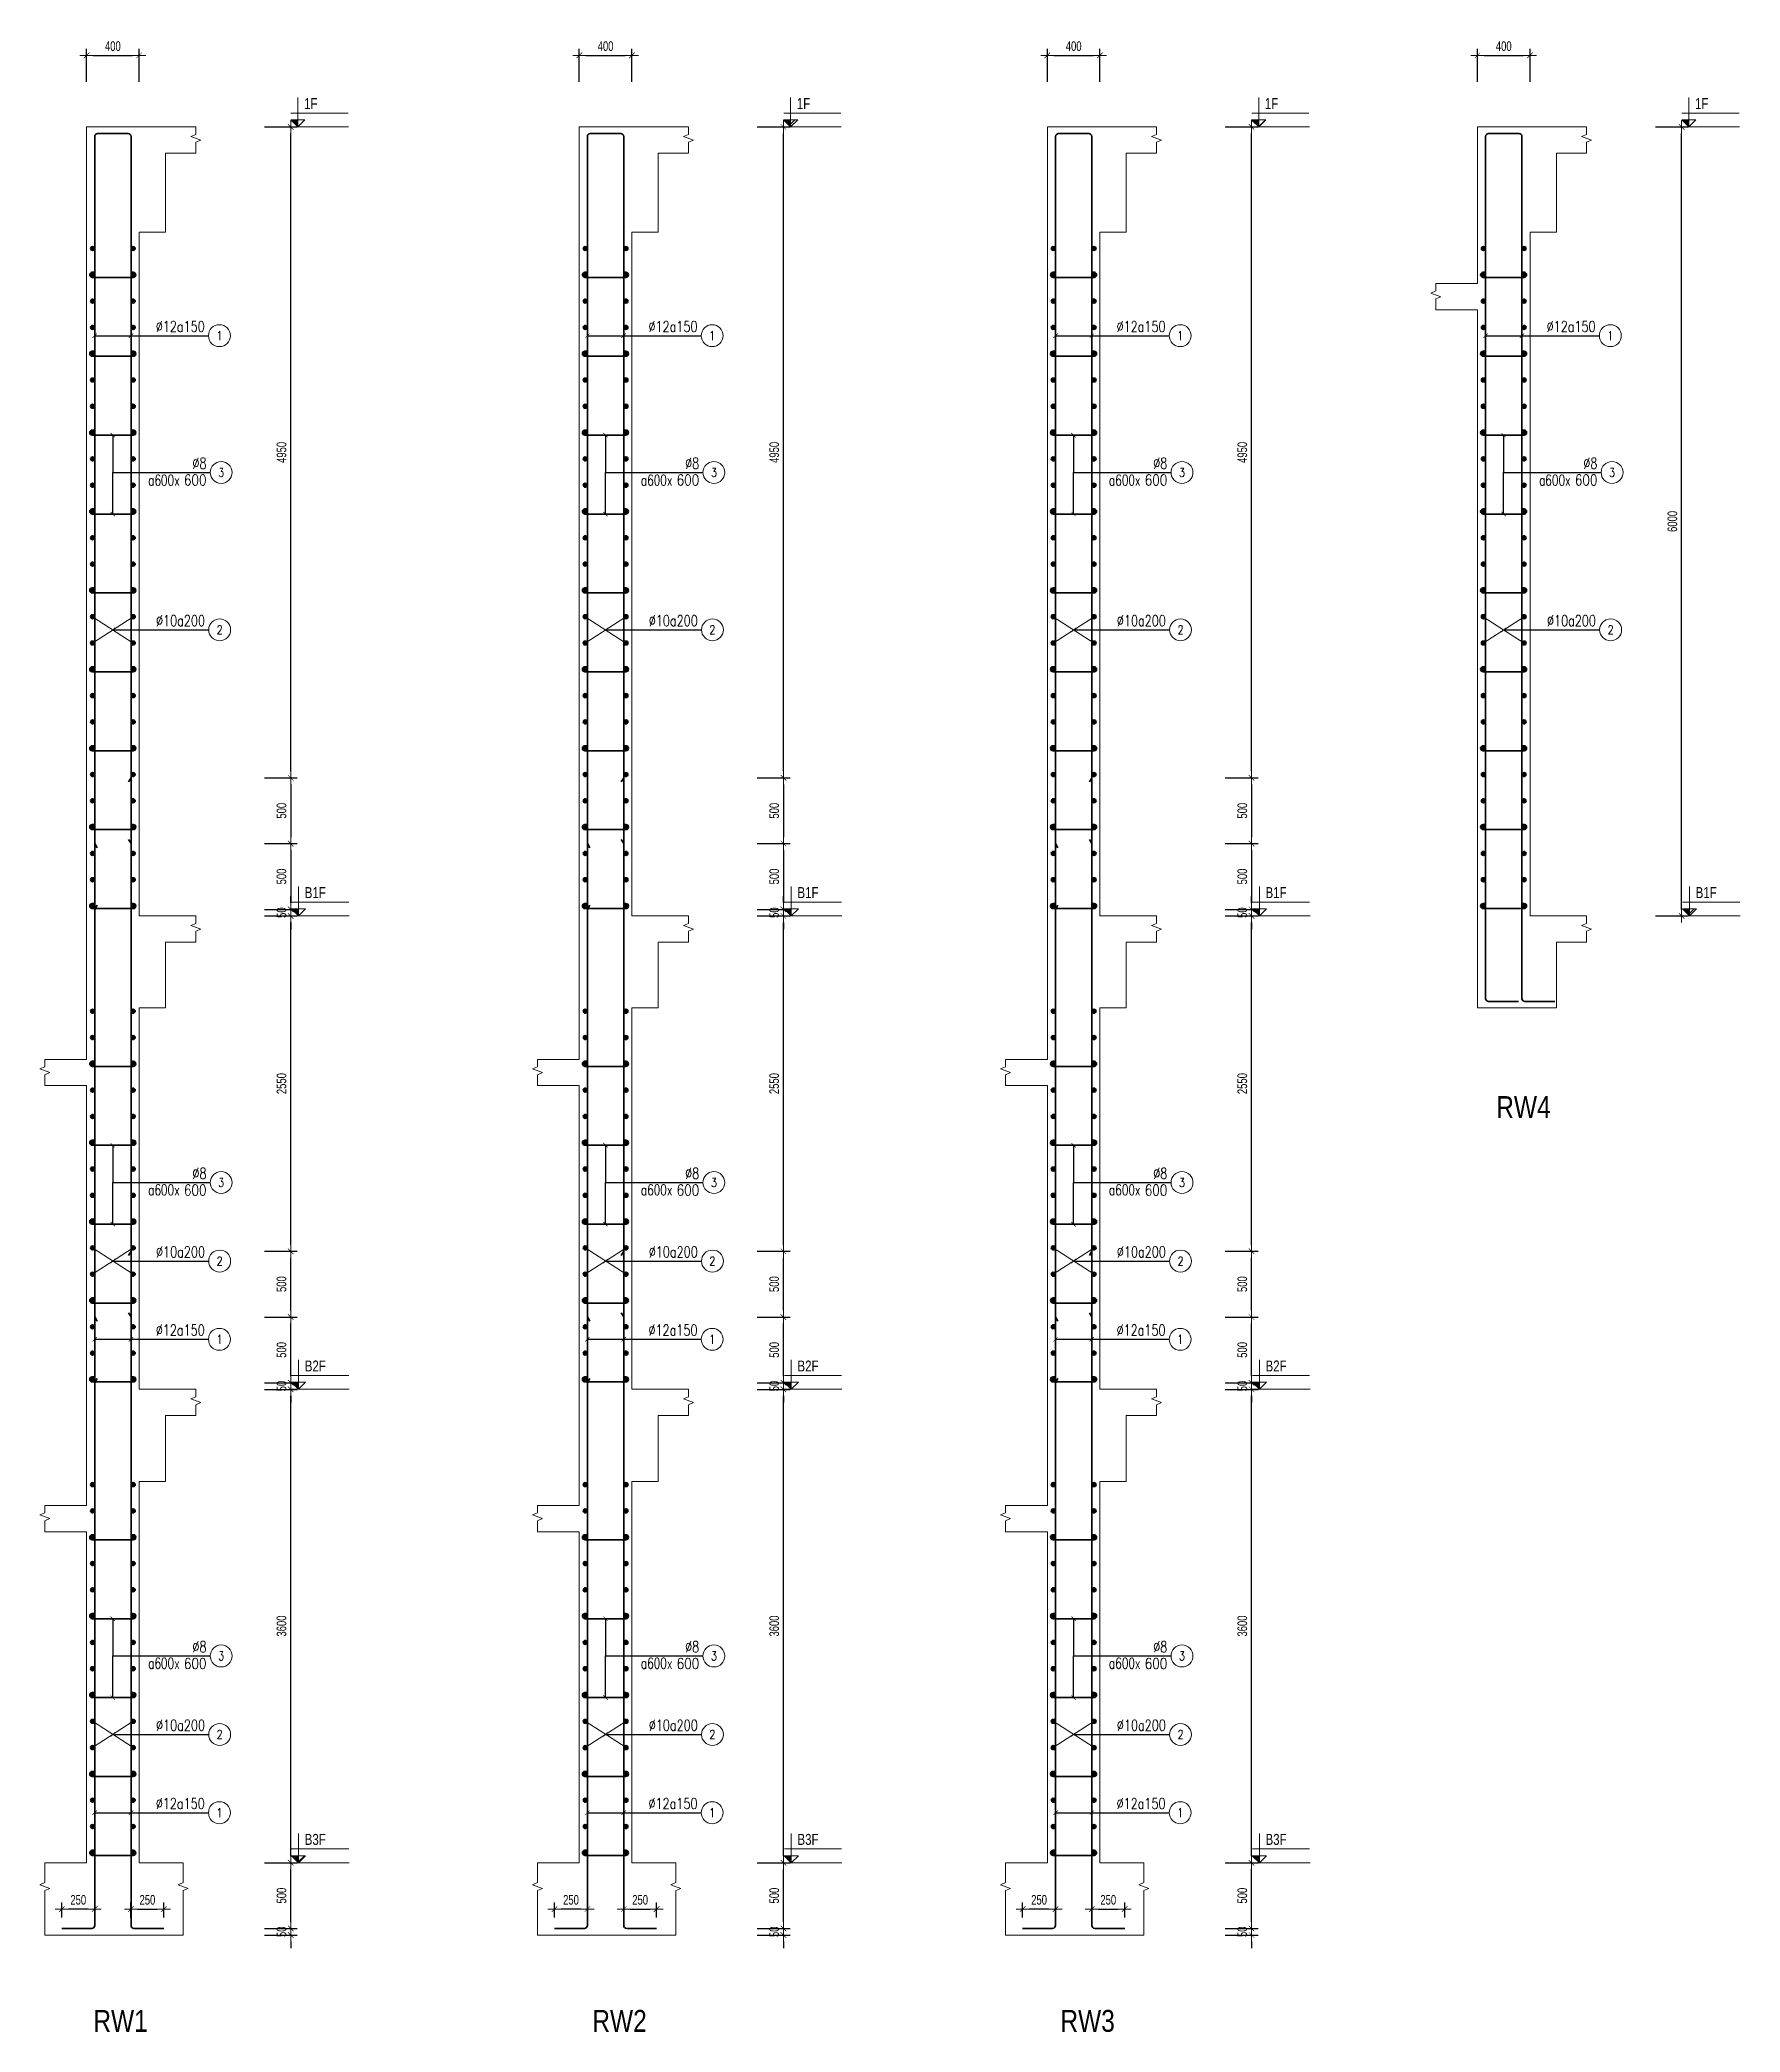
# Model space of a CAD drawing. Header units: millimetres. Extents: x -172050 to 1089997, y 452920 to 1051687.
# Drawn here: x 662616 to 701406, y 487836 to 533288 of the extents above; entities that cross this region are included whole.
import ezdxf
from ezdxf.enums import TextEntityAlignment as Align

# ---------------------------------------------------------------- set-up
doc = ezdxf.new("R2010")
doc.units = ezdxf.units.MM
doc.header["$MEASUREMENT"] = 0
doc.layers.get('Defpoints').update_dxf_attribs({"color": 151, "lineweight": 9})
for name, color, linetype, lineweight in [('NDC_S_ANNO', 7, 'Continuous', 20), ('NDC_S_BREAK-LINE', 1, 'Continuous', 15), ('NDC_S_CONTINUOUS', 3, 'Continuous', 20), ('NDC_S_DIM', 1, 'Continuous', 15), ('NDC_S_ENG TITLE', 3, 'Continuous', 20), ('NDC_S_LEADER', 1, 'Continuous', 15), ('NDC_S_REBAR', 4, 'Continuous', 35), ('NDC_S_TEXT SYMBOL', 7, 'Continuous', 20), ('NDC_S_VN TEXT', 7, 'Continuous', 20), ('NDC_S_VN TITLE', 6, 'Continuous', 35)]:
    doc.layers.add(name, color=color, linetype=linetype, lineweight=lineweight)
doc.styles.add('NDC_ANNO', font='', dxfattribs={"width": 0.8})
doc.styles.add('NDC_DIM', font='', dxfattribs={"width": 0.75})
doc.styles.add('NDC_EN TXT', font='romans.shx', dxfattribs={"width": 0.8})
doc.styles.add('NDC_VIE TXT', font='arial.ttf', dxfattribs={"width": 0.8})
doc.styles.add('ROMANS', font='romans', dxfattribs={"width": 0.75, "bigfont": 'vns'})
doc.styles.get('NDC_ANNO').set_extended_font_data('Dotum')
doc.styles.get('NDC_DIM').set_extended_font_data('Dotum')
doc.dimstyles.new('NDC_dim_100', dxfattribs={"dimscale": 100, "dimtxt": 2.2, "dimasz": 1.5, "dimexe": 1.5, "dimexo": 2.5, "dimgap": 1, "dimtad": 1, "dimdec": 0, "dimzin": 0, "dimdsep": 46, "dimtxsty": 'NDC_DIM', "dimblk": 'DIMMARK', "dimcen": 0.09, "dimdle": 1.2, "dimclrd": 1, "dimclre": 1, "dimclrt": 3, "dimadec": 0, "dimazin": 0, "dimtfac": 1, "dimtdec": 0, "dimtix": 1, "dimtofl": 0, "dimtmove": 0, "dimatfit": 3, "dimfxl": 6, "dimfxlon": 1, "dimtolj": 1, "dimtzin": 0, "dimarcsym": 0})
doc.dimstyles.new('NDC_dim_100_sc3', dxfattribs={"dimscale": 100, "dimtxt": 2.2, "dimasz": 1.5, "dimexe": 1.5, "dimexo": 2.5, "dimgap": 1, "dimtad": 1, "dimdec": 0, "dimlfac": 0.333333, "dimzin": 0, "dimdsep": 46, "dimtxsty": 'NDC_DIM', "dimblk": 'DIMMARK', "dimcen": 0.09, "dimdle": 1.2, "dimclrd": 1, "dimclre": 1, "dimclrt": 3, "dimadec": 0, "dimazin": 0, "dimtfac": 1, "dimtdec": 0, "dimtix": 1, "dimtofl": 0, "dimtmove": 0, "dimatfit": 3, "dimfxl": 6, "dimfxlon": 1, "dimtolj": 1, "dimtzin": 0, "dimarcsym": 0})

msp = doc.modelspace()

# ---------------------------------------------------------------- texts
at = {"layer": 'NDC_S_VN TEXT', "color": 3, "style": 'ROMANS', "width": 0.7}
for p in [(665087.2, 523117.2), (676328.1, 523117.2), (687006.8, 523117.2), (696818.7, 523117.2), (665087.2, 506927.3), (676328.1, 506927.3), (687006.8, 506927.3), (665087.2, 496127.3), (676328.1, 496127.3), (687006.8, 496127.3)]:
    msp.add_text('a600x', height=250, dxfattribs=at).set_placement(p)

# ---------------------------------------------------------------- blocks, each defined once
blk = doc.blocks.new('DIMMARK')
at = {"layer": 'NDC_S_DIM', "color": 1}
blk.add_line((-1.5, 0), (1, 0), dxfattribs=at)
at = {"layer": 'NDC_S_DIM', "color": 2, "const_width": 0.1}
blk.add_lwpolyline([(-0.42, -0.42), (0.42, 0.42)], dxfattribs=at)
blk = doc.blocks.new('*D653')
at = {"layer": 'Defpoints', "color": 0, "transparency": 16777216}
for p in [(664881, 532933), (663681, 531301), (664881, 531301)]:
    blk.add_point(p, dxfattribs=at)
at = {"layer": 'NDC_S_DIM', "color": 1, "lineweight": -2, "transparency": 16777216}
for p, q in [((663681, 532333), (663681, 533083)), ((663831, 532933), (664731, 532933)), ((664881, 532333), (664881, 533083))]:
    blk.add_line(p, q, dxfattribs=at)
at = {"layer": 'NDC_S_DIM', "color": 1, "lineweight": -2, "transparency": 16777216, "xscale": 150, "yscale": 150, "zscale": 150, "rotation": 180}
blk.add_blockref('DIMMARK', (663681, 532933), dxfattribs=at)
at = {"layer": 'NDC_S_DIM', "color": 1, "lineweight": -2, "transparency": 16777216, "xscale": 150, "yscale": 150, "zscale": 150}
blk.add_blockref('DIMMARK', (664881, 532933), dxfattribs=at)
at = {"layer": 'NDC_S_DIM', "color": 3, "transparency": 16777216, "insert": (664281, 533143), "char_height": 220, "attachment_point": 5, "style": 'NDC_DIM'}
blk.add_mtext('\\A1;400', dxfattribs=at)
blk = doc.blocks.new('*D654')
at = {"layer": 'Defpoints', "color": 0, "transparency": 16777216}
for p in [(666172, 502501), (668339, 502501), (666322, 491701)]:
    blk.add_point(p, dxfattribs=at)
at = {"layer": 'NDC_S_DIM', "color": 1, "lineweight": -2, "transparency": 16777216}
for p, q in [((667739, 502501), (668489, 502501)), ((668339, 491851), (668339, 502351)), ((667739, 491701), (668489, 491701))]:
    blk.add_line(p, q, dxfattribs=at)
at = {"layer": 'NDC_S_DIM', "color": 1, "lineweight": -2, "transparency": 16777216, "xscale": 150, "yscale": 150, "zscale": 150}
for p, rotation in [((668339, 502501), 90), ((668339, 491701), 270)]:
    blk.add_blockref('DIMMARK', p, dxfattribs=dict(at, rotation=rotation))
at = {"layer": 'NDC_S_DIM', "color": 3, "transparency": 16777216, "insert": (668129, 497101), "char_height": 220, "attachment_point": 5, "rotation": 90, "style": 'NDC_DIM'}
blk.add_mtext('\\A1;3600', dxfattribs=at)
blk = doc.blocks.new('*D655')
at = {"layer": 'Defpoints', "color": 0, "transparency": 16777216}
for p in [(666322, 504151), (668339, 504151), (666172, 502651)]:
    blk.add_point(p, dxfattribs=at)
at = {"layer": 'NDC_S_DIM', "color": 1, "lineweight": -2, "transparency": 16777216}
for p, q in [((667739, 504151), (668489, 504151)), ((668339, 502801), (668339, 504001)), ((667739, 502651), (668489, 502651))]:
    blk.add_line(p, q, dxfattribs=at)
at = {"layer": 'NDC_S_DIM', "color": 1, "lineweight": -2, "transparency": 16777216, "xscale": 150, "yscale": 150, "zscale": 150}
for p, rotation in [((668339, 504151), 90), ((668339, 502651), 270)]:
    blk.add_blockref('DIMMARK', p, dxfattribs=dict(at, rotation=rotation))
at = {"layer": 'NDC_S_DIM', "color": 3, "transparency": 16777216, "insert": (668129, 503401), "char_height": 220, "attachment_point": 5, "rotation": 90, "style": 'NDC_DIM'}
blk.add_mtext('\\A1;500', dxfattribs=at)
blk = doc.blocks.new('*D656')
at = {"layer": 'Defpoints', "color": 0, "transparency": 16777216}
for p in [(666322, 531301), (668339, 531301), (664695, 516451)]:
    blk.add_point(p, dxfattribs=at)
at = {"layer": 'NDC_S_DIM', "color": 1, "lineweight": -2, "transparency": 16777216}
for p, q in [((667739, 531301), (668489, 531301)), ((668339, 516601), (668339, 531151)), ((667739, 516451), (668489, 516451))]:
    blk.add_line(p, q, dxfattribs=at)
at = {"layer": 'NDC_S_DIM', "color": 1, "lineweight": -2, "transparency": 16777216, "xscale": 150, "yscale": 150, "zscale": 150}
for p, rotation in [((668339, 531301), 90), ((668339, 516451), 270)]:
    blk.add_blockref('DIMMARK', p, dxfattribs=dict(at, rotation=rotation))
at = {"layer": 'NDC_S_DIM', "color": 3, "transparency": 16777216, "insert": (668129, 523876), "char_height": 220, "attachment_point": 5, "rotation": 90, "style": 'NDC_DIM'}
blk.add_mtext('\\A1;4950', dxfattribs=at)
blk = doc.blocks.new('*D660')
at = {"layer": 'Defpoints', "color": 0, "transparency": 16777216}
for p in [(666322, 491701), (668339, 491701), (666322, 490201)]:
    blk.add_point(p, dxfattribs=at)
at = {"layer": 'NDC_S_DIM', "color": 1, "lineweight": -2, "transparency": 16777216}
for p, q in [((667739, 491701), (668489, 491701)), ((668339, 490351), (668339, 491551)), ((667739, 490201), (668489, 490201))]:
    blk.add_line(p, q, dxfattribs=at)
at = {"layer": 'NDC_S_DIM', "color": 1, "lineweight": -2, "transparency": 16777216, "xscale": 150, "yscale": 150, "zscale": 150}
for p, rotation in [((668339, 491701), 90), ((668339, 490201), 270)]:
    blk.add_blockref('DIMMARK', p, dxfattribs=dict(at, rotation=rotation))
at = {"layer": 'NDC_S_DIM', "color": 3, "transparency": 16777216, "insert": (668129, 490951), "char_height": 220, "attachment_point": 5, "rotation": 90, "style": 'NDC_DIM'}
blk.add_mtext('\\A1;500', dxfattribs=at)
blk = doc.blocks.new('*D661')
at = {"layer": 'Defpoints', "color": 0, "transparency": 16777216}
for p in [(665445, 490644), (664695, 490201), (665445, 490201)]:
    blk.add_point(p, dxfattribs=at)
at = {"layer": 'NDC_S_DIM', "color": 1, "lineweight": -2, "transparency": 16777216}
for p, q in [((664695, 490451), (664695, 490794)), ((664845, 490644), (665295, 490644)), ((665445, 490451), (665445, 490794))]:
    blk.add_line(p, q, dxfattribs=at)
at = {"layer": 'NDC_S_DIM', "color": 1, "lineweight": -2, "transparency": 16777216, "xscale": 150, "yscale": 150, "zscale": 150, "rotation": 180}
blk.add_blockref('DIMMARK', (664695, 490644), dxfattribs=at)
at = {"layer": 'NDC_S_DIM', "color": 1, "lineweight": -2, "transparency": 16777216, "xscale": 150, "yscale": 150, "zscale": 150}
blk.add_blockref('DIMMARK', (665445, 490644), dxfattribs=at)
at = {"layer": 'NDC_S_DIM', "color": 3, "transparency": 16777216, "insert": (665070, 490854), "char_height": 220, "attachment_point": 5, "style": 'NDC_DIM'}
blk.add_mtext('\\A1;250', dxfattribs=at)
blk = doc.blocks.new('*D662')
at = {"layer": 'Defpoints', "color": 0, "transparency": 16777216}
for p in [(663117, 490644), (663117, 490201), (663867, 490201)]:
    blk.add_point(p, dxfattribs=at)
at = {"layer": 'NDC_S_DIM', "color": 1, "lineweight": -2, "transparency": 16777216}
for p, q in [((663117, 490451), (663117, 490794)), ((663717, 490644), (663267, 490644)), ((663867, 490451), (663867, 490794))]:
    blk.add_line(p, q, dxfattribs=at)
at = {"layer": 'NDC_S_DIM', "color": 1, "lineweight": -2, "transparency": 16777216, "xscale": 150, "yscale": 150, "zscale": 150, "rotation": 180}
blk.add_blockref('DIMMARK', (663117, 490644), dxfattribs=at)
at = {"layer": 'NDC_S_DIM', "color": 1, "lineweight": -2, "transparency": 16777216, "xscale": 150, "yscale": 150, "zscale": 150}
blk.add_blockref('DIMMARK', (663867, 490644), dxfattribs=at)
at = {"layer": 'NDC_S_DIM', "color": 3, "transparency": 16777216, "insert": (663492, 490854), "char_height": 220, "attachment_point": 5, "style": 'NDC_DIM'}
blk.add_mtext('\\A1;250', dxfattribs=at)
blk = doc.blocks.new('*D648')
at = {"layer": 'Defpoints', "color": 0, "transparency": 16777216}
for p in [(666322, 505651), (668339, 505651), (666322, 504151)]:
    blk.add_point(p, dxfattribs=at)
at = {"layer": 'NDC_S_DIM', "color": 1, "lineweight": -2, "transparency": 16777216}
for p, q in [((667739, 505651), (668489, 505651)), ((668339, 504301), (668339, 505501)), ((667739, 504151), (668489, 504151))]:
    blk.add_line(p, q, dxfattribs=at)
at = {"layer": 'NDC_S_DIM', "color": 1, "lineweight": -2, "transparency": 16777216, "xscale": 150, "yscale": 150, "zscale": 150}
for p, rotation in [((668339, 505651), 90), ((668339, 504151), 270)]:
    blk.add_blockref('DIMMARK', p, dxfattribs=dict(at, rotation=rotation))
at = {"layer": 'NDC_S_DIM', "color": 3, "transparency": 16777216, "insert": (668129, 504901), "char_height": 220, "attachment_point": 5, "rotation": 90, "style": 'NDC_DIM'}
blk.add_mtext('\\A1;500', dxfattribs=at)
blk = doc.blocks.new('*D649')
at = {"layer": 'Defpoints', "color": 0, "transparency": 16777216}
for p in [(666172, 513301), (668339, 513301), (666322, 505651)]:
    blk.add_point(p, dxfattribs=at)
at = {"layer": 'NDC_S_DIM', "color": 1, "lineweight": -2, "transparency": 16777216}
for p, q in [((667739, 513301), (668489, 513301)), ((668339, 505801), (668339, 513151)), ((667739, 505651), (668489, 505651))]:
    blk.add_line(p, q, dxfattribs=at)
at = {"layer": 'NDC_S_DIM', "color": 1, "lineweight": -2, "transparency": 16777216, "xscale": 150, "yscale": 150, "zscale": 150}
for p, rotation in [((668339, 513301), 90), ((668339, 505651), 270)]:
    blk.add_blockref('DIMMARK', p, dxfattribs=dict(at, rotation=rotation))
at = {"layer": 'NDC_S_DIM', "color": 3, "transparency": 16777216, "insert": (668129, 509476), "char_height": 220, "attachment_point": 5, "rotation": 90, "style": 'NDC_DIM'}
blk.add_mtext('\\A1;2550', dxfattribs=at)
blk = doc.blocks.new('*D650')
at = {"layer": 'Defpoints', "color": 0, "transparency": 16777216}
for p in [(666172, 502651), (666172, 502501), (668339, 502651)]:
    blk.add_point(p, dxfattribs=at)
at = {"layer": 'NDC_S_DIM', "color": 1, "lineweight": -2, "transparency": 16777216}
for p, q in [((668339, 502801), (668339, 502951)), ((667739, 502651), (668489, 502651)), ((667739, 502501), (668489, 502501)), ((668339, 502351), (668339, 502201))]:
    blk.add_line(p, q, dxfattribs=at)
at = {"layer": 'NDC_S_DIM', "color": 1, "lineweight": -2, "transparency": 16777216, "xscale": 150, "yscale": 150, "zscale": 150}
for p, rotation in [((668339, 502651), 270), ((668339, 502501), 90)]:
    blk.add_blockref('DIMMARK', p, dxfattribs=dict(at, rotation=rotation))
at = {"layer": 'NDC_S_DIM', "color": 3, "transparency": 16777216, "insert": (668129, 502576), "char_height": 220, "attachment_point": 5, "rotation": 90, "style": 'NDC_DIM'}
blk.add_mtext('\\A1;50', dxfattribs=at)
blk = doc.blocks.new('*D651')
at = {"layer": 'Defpoints', "color": 0, "transparency": 16777216}
for p in [(666322, 490201), (666322, 490051), (668339, 490201)]:
    blk.add_point(p, dxfattribs=at)
at = {"layer": 'NDC_S_DIM', "color": 1, "lineweight": -2, "transparency": 16777216}
for p, q in [((668339, 490351), (668339, 490501)), ((667739, 490201), (668489, 490201)), ((667739, 490051), (668489, 490051)), ((668339, 489901), (668339, 489751))]:
    blk.add_line(p, q, dxfattribs=at)
at = {"layer": 'NDC_S_DIM', "color": 1, "lineweight": -2, "transparency": 16777216, "xscale": 150, "yscale": 150, "zscale": 150}
for p, rotation in [((668339, 490201), 270), ((668339, 490051), 90)]:
    blk.add_blockref('DIMMARK', p, dxfattribs=dict(at, rotation=rotation))
at = {"layer": 'NDC_S_DIM', "color": 3, "transparency": 16777216, "insert": (668129, 490126), "char_height": 220, "attachment_point": 5, "rotation": 90, "style": 'NDC_DIM'}
blk.add_mtext('\\A1;50', dxfattribs=at)
blk = doc.blocks.new('kata_block_CT')
at = {"layer": 'NDC_S_ANNO'}
blk.add_hatch(color=3, dxfattribs=at).paths.add_polyline_path([(0, 1.6), (-1.61, 1.6), (0, 0)])
at = {"layer": 'NDC_S_ANNO', "ltscale": 50}
h = blk.add_hatch(dxfattribs=at)
h.set_pattern_fill('ANSI31', color=256, scale=1.406251, style=0)
h.set_pattern_definition([(45, (0, 5e-12), (-3.157, 3.157), [])])
h.paths.add_polyline_path([(0, 1.6), (0, 0), (1.61, 1.6)])
for p, q in [((11.56, 0), (-1.64, 0)), ((-1.59, 3.14), (11.47, 3.14))]:
    blk.add_line(p, q, dxfattribs=at)
for points in [[(0, 6.69), (0, 0)], [(0, 0), (-1.61, 1.6), (0, 1.6)], [(0, 0), (1.61, 1.6), (0, 1.6)]]:
    blk.add_lwpolyline(points, dxfattribs=at)
at = {"layer": 'NDC_S_ANNO', "color": 8, "ltscale": 50}
blk.add_lwpolyline([(0, 0), (-1.61, 1.6), (0, 1.6)], dxfattribs=at)
at = {"layer": 'NDC_S_TEXT SYMBOL', "color": 3, "style": 'NDC_ANNO', "width": 0.8}
blk.add_attdef('CT', (1.41, 4.07), '', height=2.5, dxfattribs=at)
blk = doc.blocks.new('*U297')
blk.add_circle((2.5, 0), 2.5)
at = {"layer": 'NDC_S_VN TEXT', "color": 3, "style": 'NDC_EN TXT', "width": 0.75}
blk.add_attdef('DK2', text='', height=2.5, dxfattribs=at).set_placement((-0.85, 0.85), align=Align.RIGHT)
at = {"layer": 'NDC_S_VN TEXT', "color": 7, "style": 'NDC_EN TXT', "width": 0.8}
blk.add_attdef('SH3', text='', height=2, dxfattribs=at).set_placement((2.5, 0), align=Align.MIDDLE)
blk = doc.blocks.new('*U663')
at = {"layer": 'NDC_S_REBAR'}
blk.add_hatch(color=6, dxfattribs=at).paths.add_polyline_path([(-32, -32, 1), (32, 32, 1)])
at = {"layer": 'NDC_S_REBAR', "color": 6}
blk.add_circle((0, 0), 45.2, dxfattribs=at)
blk = doc.blocks.new('*U664')
at = {"layer": 'NDC_S_DIM', "color": 0, "linetype": 'ByBlock', "lineweight": -2, "transparency": 16777216}
for p in [(0, 8400), (0, 7800), (0, 7200), (0, 6600), (0, 6000), (0, 5400), (0, 4800), (0, 4200), (0, 3600), (0, 3000), (0, 2400), (0, 1800), (0, 1200), (0, 600), (0, 0)]:
    blk.add_blockref('*U663', p, dxfattribs=at)
blk = doc.blocks.new('*U665')
at = {"layer": 'NDC_S_REBAR'}
blk.add_hatch(color=6, dxfattribs=at).paths.add_polyline_path([(-32, -32, 1), (32, 32, 1)])
at = {"layer": 'NDC_S_REBAR', "color": 6}
blk.add_circle((0, 0), 45.2, dxfattribs=at)
blk = doc.blocks.new('*U666')
at = {"layer": 'NDC_S_DIM', "color": 0, "linetype": 'ByBlock', "lineweight": -2, "transparency": 16777216}
for p in [(0, 8400), (0, 7800), (0, 7200), (0, 6600), (0, 6000), (0, 5400), (0, 4800), (0, 4200), (0, 3600), (0, 3000), (0, 2400), (0, 1800), (0, 1200), (0, 600), (0, 0)]:
    blk.add_blockref('*U665', p, dxfattribs=at)
blk = doc.blocks.new('*U667')
at = {"layer": 'NDC_S_REBAR'}
blk.add_lwpolyline([(-402, 58), (-467, 58, 1), (-467, -58), (467, -58, 1), (467, 58), (402, 58)], format="xyb", dxfattribs=at)
blk = doc.blocks.new('*U668')
at = {"layer": 'NDC_S_DIM', "color": 0, "linetype": 'ByBlock', "lineweight": -2, "transparency": 16777216}
for p in [(0, 7200), (0, 5400), (0, 3600), (0, 1800), (0, 0)]:
    blk.add_blockref('*U667', p, dxfattribs=at)
blk = doc.blocks.new('*U631')
blk.add_circle((2.5, 0), 2.5)
at = {"layer": 'NDC_S_VN TEXT', "color": 3, "style": 'NDC_EN TXT'}
for tag, width, p in [('DK2', 0.75, (-0.85, 0.85)), ('KC2', 0.8, (-0.85, -2.97))]:
    blk.add_attdef(tag, text='', height=2.5, dxfattribs=dict(at, width=width)).set_placement(p, align=Align.RIGHT)
at = {"layer": 'NDC_S_VN TEXT', "color": 7, "style": 'NDC_EN TXT', "width": 0.8}
blk.add_attdef('SH3', text='', height=2, dxfattribs=at).set_placement((2.5, 0), align=Align.MIDDLE)
blk = doc.blocks.new('*U669')
at = {"layer": 'NDC_S_REBAR'}
blk.add_hatch(color=6, dxfattribs=at).paths.add_polyline_path([(-32, -32, 1), (32, 32, 1)])
at = {"layer": 'NDC_S_REBAR', "color": 6}
blk.add_circle((0, 0), 45.2, dxfattribs=at)
blk = doc.blocks.new('*U670')
at = {"layer": 'NDC_S_DIM', "color": 0, "linetype": 'ByBlock', "lineweight": -2, "transparency": 16777216}
for p in [(0, 8400), (0, 7800), (0, 7200), (0, 6600), (0, 6000), (0, 5400), (0, 4800), (0, 4200), (0, 3600), (0, 3000), (0, 2400), (0, 1800), (0, 1200), (0, 600), (0, 0)]:
    blk.add_blockref('*U669', p, dxfattribs=at)
blk = doc.blocks.new('*U671')
at = {"layer": 'NDC_S_REBAR'}
blk.add_hatch(color=6, dxfattribs=at).paths.add_polyline_path([(-32, -32, 1), (32, 32, 1)])
at = {"layer": 'NDC_S_REBAR', "color": 6}
blk.add_circle((0, 0), 45.2, dxfattribs=at)
blk = doc.blocks.new('*U672')
at = {"layer": 'NDC_S_DIM', "color": 0, "linetype": 'ByBlock', "lineweight": -2, "transparency": 16777216}
for p in [(0, 8400), (0, 7800), (0, 7200), (0, 6600), (0, 6000), (0, 5400), (0, 4800), (0, 4200), (0, 3600), (0, 3000), (0, 2400), (0, 1800), (0, 1200), (0, 600), (0, 0)]:
    blk.add_blockref('*U671', p, dxfattribs=at)
blk = doc.blocks.new('*U673')
at = {"layer": 'NDC_S_REBAR'}
blk.add_lwpolyline([(-402, 58), (-467, 58, 1), (-467, -58), (467, -58, 1), (467, 58), (402, 58)], format="xyb", dxfattribs=at)
blk = doc.blocks.new('*U674')
at = {"layer": 'NDC_S_DIM', "color": 0, "linetype": 'ByBlock', "lineweight": -2, "transparency": 16777216}
for p in [(0, 7200), (0, 5400), (0, 3600), (0, 1800), (0, 0)]:
    blk.add_blockref('*U673', p, dxfattribs=at)
blk = doc.blocks.new('*U675')
at = {"layer": 'NDC_S_REBAR'}
blk.add_hatch(color=6, dxfattribs=at).paths.add_polyline_path([(-32, -32, 1), (32, 32, 1)])
at = {"layer": 'NDC_S_REBAR', "color": 6}
blk.add_circle((0, 0), 45.2, dxfattribs=at)
blk = doc.blocks.new('*U676')
at = {"layer": 'NDC_S_DIM', "color": 0, "linetype": 'ByBlock', "lineweight": -2, "transparency": 16777216}
for p in [(0, 15000), (0, 14400), (0, 13800), (0, 13200), (0, 12600), (0, 12000), (0, 11400), (0, 10800), (0, 10200), (0, 9600), (0, 9000), (0, 8400), (0, 7800), (0, 7200), (0, 6600), (0, 6000), (0, 5400), (0, 4800), (0, 4200), (0, 3600), (0, 3000), (0, 2400), (0, 1800), (0, 1200), (0, 600), (0, 0)]:
    blk.add_blockref('*U675', p, dxfattribs=at)
blk = doc.blocks.new('*U677')
at = {"layer": 'NDC_S_REBAR'}
blk.add_hatch(color=6, dxfattribs=at).paths.add_polyline_path([(-32, -32, 1), (32, 32, 1)])
at = {"layer": 'NDC_S_REBAR', "color": 6}
blk.add_circle((0, 0), 45.2, dxfattribs=at)
blk = doc.blocks.new('*U678')
at = {"layer": 'NDC_S_DIM', "color": 0, "linetype": 'ByBlock', "lineweight": -2, "transparency": 16777216}
for p in [(0, 15000), (0, 14400), (0, 13800), (0, 13200), (0, 12600), (0, 12000), (0, 11400), (0, 10800), (0, 10200), (0, 9600), (0, 9000), (0, 8400), (0, 7800), (0, 7200), (0, 6600), (0, 6000), (0, 5400), (0, 4800), (0, 4200), (0, 3600), (0, 3000), (0, 2400), (0, 1800), (0, 1200), (0, 600), (0, 0)]:
    blk.add_blockref('*U677', p, dxfattribs=at)
blk = doc.blocks.new('*U679')
at = {"layer": 'NDC_S_REBAR'}
blk.add_lwpolyline([(-402, 58), (-467, 58, 1), (-467, -58), (467, -58, 1), (467, 58), (402, 58)], format="xyb", dxfattribs=at)
blk = doc.blocks.new('*U680')
at = {"layer": 'NDC_S_DIM', "color": 0, "linetype": 'ByBlock', "lineweight": -2, "transparency": 16777216}
for p in [(0, 14400), (0, 12600), (0, 10800), (0, 9000), (0, 7200), (0, 5400), (0, 3600), (0, 1800), (0, 0)]:
    blk.add_blockref('*U679', p, dxfattribs=at)
blk = doc.blocks.new('*D681')
at = {"layer": 'Defpoints', "color": 0, "transparency": 16777216}
for p in [(664695, 516451), (664695, 514951), (668339, 514951)]:
    blk.add_point(p, dxfattribs=at)
at = {"layer": 'NDC_S_DIM', "color": 1, "lineweight": -2, "transparency": 16777216}
for p, q in [((667739, 516451), (668489, 516451)), ((668339, 516301), (668339, 515101)), ((667739, 514951), (668489, 514951))]:
    blk.add_line(p, q, dxfattribs=at)
at = {"layer": 'NDC_S_DIM', "color": 1, "lineweight": -2, "transparency": 16777216, "xscale": 150, "yscale": 150, "zscale": 150}
for p, rotation in [((668339, 516451), 90), ((668339, 514951), 270)]:
    blk.add_blockref('DIMMARK', p, dxfattribs=dict(at, rotation=rotation))
at = {"layer": 'NDC_S_DIM', "color": 3, "transparency": 16777216, "insert": (668129, 515701), "char_height": 220, "attachment_point": 5, "rotation": 90, "style": 'NDC_DIM'}
blk.add_mtext('\\A1;500', dxfattribs=at)
blk = doc.blocks.new('*D682')
at = {"layer": 'Defpoints', "color": 0, "transparency": 16777216}
for p in [(664695, 514951), (663867, 513451), (668339, 513451)]:
    blk.add_point(p, dxfattribs=at)
at = {"layer": 'NDC_S_DIM', "color": 1, "lineweight": -2, "transparency": 16777216}
for p, q in [((667739, 514951), (668489, 514951)), ((668339, 514801), (668339, 513601)), ((667739, 513451), (668489, 513451))]:
    blk.add_line(p, q, dxfattribs=at)
at = {"layer": 'NDC_S_DIM', "color": 1, "lineweight": -2, "transparency": 16777216, "xscale": 150, "yscale": 150, "zscale": 150}
for p, rotation in [((668339, 514951), 90), ((668339, 513451), 270)]:
    blk.add_blockref('DIMMARK', p, dxfattribs=dict(at, rotation=rotation))
at = {"layer": 'NDC_S_DIM', "color": 3, "transparency": 16777216, "insert": (668129, 514201), "char_height": 220, "attachment_point": 5, "rotation": 90, "style": 'NDC_DIM'}
blk.add_mtext('\\A1;500', dxfattribs=at)
blk = doc.blocks.new('*D683')
at = {"layer": 'Defpoints', "color": 0, "transparency": 16777216}
for p in [(663867, 513451), (666172, 513301), (668339, 513301)]:
    blk.add_point(p, dxfattribs=at)
at = {"layer": 'NDC_S_DIM', "color": 1, "lineweight": -2, "transparency": 16777216}
for p, q in [((668339, 513601), (668339, 513751)), ((667739, 513451), (668489, 513451)), ((667739, 513301), (668489, 513301)), ((668339, 513151), (668339, 513001))]:
    blk.add_line(p, q, dxfattribs=at)
at = {"layer": 'NDC_S_DIM', "color": 1, "lineweight": -2, "transparency": 16777216, "xscale": 150, "yscale": 150, "zscale": 150}
for p, rotation in [((668339, 513451), 270), ((668339, 513301), 90)]:
    blk.add_blockref('DIMMARK', p, dxfattribs=dict(at, rotation=rotation))
at = {"layer": 'NDC_S_DIM', "color": 3, "transparency": 16777216, "insert": (668129, 513376), "char_height": 220, "attachment_point": 5, "rotation": 90, "style": 'NDC_DIM'}
blk.add_mtext('\\A1;50', dxfattribs=at)
blk = doc.blocks.new('*D705')
at = {"layer": 'Defpoints', "color": 0, "transparency": 16777216}
for p in [(676122, 532933), (674922, 531301), (676122, 531301)]:
    blk.add_point(p, dxfattribs=at)
at = {"layer": 'NDC_S_DIM', "color": 1, "lineweight": -2, "transparency": 16777216}
for p, q in [((674922, 532333), (674922, 533083)), ((675072, 532933), (675972, 532933)), ((676122, 532333), (676122, 533083))]:
    blk.add_line(p, q, dxfattribs=at)
at = {"layer": 'NDC_S_DIM', "color": 1, "lineweight": -2, "transparency": 16777216, "xscale": 150, "yscale": 150, "zscale": 150, "rotation": 180}
blk.add_blockref('DIMMARK', (674922, 532933), dxfattribs=at)
at = {"layer": 'NDC_S_DIM', "color": 1, "lineweight": -2, "transparency": 16777216, "xscale": 150, "yscale": 150, "zscale": 150}
blk.add_blockref('DIMMARK', (676122, 532933), dxfattribs=at)
at = {"layer": 'NDC_S_DIM', "color": 3, "transparency": 16777216, "insert": (675522, 533143), "char_height": 220, "attachment_point": 5, "style": 'NDC_DIM'}
blk.add_mtext('\\A1;400', dxfattribs=at)
blk = doc.blocks.new('*D706')
at = {"layer": 'Defpoints', "color": 0, "transparency": 16777216}
for p in [(677413, 502501), (679580, 502501), (677563, 491701)]:
    blk.add_point(p, dxfattribs=at)
at = {"layer": 'NDC_S_DIM', "color": 1, "lineweight": -2, "transparency": 16777216}
for p, q in [((678980, 502501), (679730, 502501)), ((679580, 491851), (679580, 502351)), ((678980, 491701), (679730, 491701))]:
    blk.add_line(p, q, dxfattribs=at)
at = {"layer": 'NDC_S_DIM', "color": 1, "lineweight": -2, "transparency": 16777216, "xscale": 150, "yscale": 150, "zscale": 150}
for p, rotation in [((679580, 502501), 90), ((679580, 491701), 270)]:
    blk.add_blockref('DIMMARK', p, dxfattribs=dict(at, rotation=rotation))
at = {"layer": 'NDC_S_DIM', "color": 3, "transparency": 16777216, "insert": (679370, 497101), "char_height": 220, "attachment_point": 5, "rotation": 90, "style": 'NDC_DIM'}
blk.add_mtext('\\A1;3600', dxfattribs=at)
blk = doc.blocks.new('*D707')
at = {"layer": 'Defpoints', "color": 0, "transparency": 16777216}
for p in [(677563, 504151), (679580, 504151), (677413, 502651)]:
    blk.add_point(p, dxfattribs=at)
at = {"layer": 'NDC_S_DIM', "color": 1, "lineweight": -2, "transparency": 16777216}
for p, q in [((678980, 504151), (679730, 504151)), ((679580, 502801), (679580, 504001)), ((678980, 502651), (679730, 502651))]:
    blk.add_line(p, q, dxfattribs=at)
at = {"layer": 'NDC_S_DIM', "color": 1, "lineweight": -2, "transparency": 16777216, "xscale": 150, "yscale": 150, "zscale": 150}
for p, rotation in [((679580, 504151), 90), ((679580, 502651), 270)]:
    blk.add_blockref('DIMMARK', p, dxfattribs=dict(at, rotation=rotation))
at = {"layer": 'NDC_S_DIM', "color": 3, "transparency": 16777216, "insert": (679370, 503401), "char_height": 220, "attachment_point": 5, "rotation": 90, "style": 'NDC_DIM'}
blk.add_mtext('\\A1;500', dxfattribs=at)
blk = doc.blocks.new('*D708')
at = {"layer": 'Defpoints', "color": 0, "transparency": 16777216}
for p in [(677563, 531301), (679580, 531301), (675936, 516451)]:
    blk.add_point(p, dxfattribs=at)
at = {"layer": 'NDC_S_DIM', "color": 1, "lineweight": -2, "transparency": 16777216}
for p, q in [((678980, 531301), (679730, 531301)), ((679580, 516601), (679580, 531151)), ((678980, 516451), (679730, 516451))]:
    blk.add_line(p, q, dxfattribs=at)
at = {"layer": 'NDC_S_DIM', "color": 1, "lineweight": -2, "transparency": 16777216, "xscale": 150, "yscale": 150, "zscale": 150}
for p, rotation in [((679580, 531301), 90), ((679580, 516451), 270)]:
    blk.add_blockref('DIMMARK', p, dxfattribs=dict(at, rotation=rotation))
at = {"layer": 'NDC_S_DIM', "color": 3, "transparency": 16777216, "insert": (679370, 523876), "char_height": 220, "attachment_point": 5, "rotation": 90, "style": 'NDC_DIM'}
blk.add_mtext('\\A1;4950', dxfattribs=at)
blk = doc.blocks.new('*D702')
at = {"layer": 'Defpoints', "color": 0, "transparency": 16777216}
for p in [(677563, 491701), (679580, 491701), (677563, 490201)]:
    blk.add_point(p, dxfattribs=at)
at = {"layer": 'NDC_S_DIM', "color": 1, "lineweight": -2, "transparency": 16777216}
for p, q in [((678980, 491701), (679730, 491701)), ((679580, 490351), (679580, 491551)), ((678980, 490201), (679730, 490201))]:
    blk.add_line(p, q, dxfattribs=at)
at = {"layer": 'NDC_S_DIM', "color": 1, "lineweight": -2, "transparency": 16777216, "xscale": 150, "yscale": 150, "zscale": 150}
for p, rotation in [((679580, 491701), 90), ((679580, 490201), 270)]:
    blk.add_blockref('DIMMARK', p, dxfattribs=dict(at, rotation=rotation))
at = {"layer": 'NDC_S_DIM', "color": 3, "transparency": 16777216, "insert": (679370, 490951), "char_height": 220, "attachment_point": 5, "rotation": 90, "style": 'NDC_DIM'}
blk.add_mtext('\\A1;500', dxfattribs=at)
blk = doc.blocks.new('*D703')
at = {"layer": 'Defpoints', "color": 0, "transparency": 16777216}
for p in [(676686, 490644), (675936, 490201), (676686, 490201)]:
    blk.add_point(p, dxfattribs=at)
at = {"layer": 'NDC_S_DIM', "color": 1, "lineweight": -2, "transparency": 16777216}
for p, q in [((675936, 490451), (675936, 490794)), ((676086, 490644), (676536, 490644)), ((676686, 490451), (676686, 490794))]:
    blk.add_line(p, q, dxfattribs=at)
at = {"layer": 'NDC_S_DIM', "color": 1, "lineweight": -2, "transparency": 16777216, "xscale": 150, "yscale": 150, "zscale": 150, "rotation": 180}
blk.add_blockref('DIMMARK', (675936, 490644), dxfattribs=at)
at = {"layer": 'NDC_S_DIM', "color": 1, "lineweight": -2, "transparency": 16777216, "xscale": 150, "yscale": 150, "zscale": 150}
blk.add_blockref('DIMMARK', (676686, 490644), dxfattribs=at)
at = {"layer": 'NDC_S_DIM', "color": 3, "transparency": 16777216, "insert": (676311, 490854), "char_height": 220, "attachment_point": 5, "style": 'NDC_DIM'}
blk.add_mtext('\\A1;250', dxfattribs=at)
blk = doc.blocks.new('*D704')
at = {"layer": 'Defpoints', "color": 0, "transparency": 16777216}
for p in [(674358, 490644), (674358, 490201), (675108, 490201)]:
    blk.add_point(p, dxfattribs=at)
at = {"layer": 'NDC_S_DIM', "color": 1, "lineweight": -2, "transparency": 16777216}
for p, q in [((674358, 490451), (674358, 490794)), ((674958, 490644), (674508, 490644)), ((675108, 490451), (675108, 490794))]:
    blk.add_line(p, q, dxfattribs=at)
at = {"layer": 'NDC_S_DIM', "color": 1, "lineweight": -2, "transparency": 16777216, "xscale": 150, "yscale": 150, "zscale": 150, "rotation": 180}
blk.add_blockref('DIMMARK', (674358, 490644), dxfattribs=at)
at = {"layer": 'NDC_S_DIM', "color": 1, "lineweight": -2, "transparency": 16777216, "xscale": 150, "yscale": 150, "zscale": 150}
blk.add_blockref('DIMMARK', (675108, 490644), dxfattribs=at)
at = {"layer": 'NDC_S_DIM', "color": 3, "transparency": 16777216, "insert": (674733, 490854), "char_height": 220, "attachment_point": 5, "style": 'NDC_DIM'}
blk.add_mtext('\\A1;250', dxfattribs=at)
blk = doc.blocks.new('*D710')
at = {"layer": 'Defpoints', "color": 0, "transparency": 16777216}
for p in [(677563, 505651), (679580, 505651), (677563, 504151)]:
    blk.add_point(p, dxfattribs=at)
at = {"layer": 'NDC_S_DIM', "color": 1, "lineweight": -2, "transparency": 16777216}
for p, q in [((678980, 505651), (679730, 505651)), ((679580, 504301), (679580, 505501)), ((678980, 504151), (679730, 504151))]:
    blk.add_line(p, q, dxfattribs=at)
at = {"layer": 'NDC_S_DIM', "color": 1, "lineweight": -2, "transparency": 16777216, "xscale": 150, "yscale": 150, "zscale": 150}
for p, rotation in [((679580, 505651), 90), ((679580, 504151), 270)]:
    blk.add_blockref('DIMMARK', p, dxfattribs=dict(at, rotation=rotation))
at = {"layer": 'NDC_S_DIM', "color": 3, "transparency": 16777216, "insert": (679370, 504901), "char_height": 220, "attachment_point": 5, "rotation": 90, "style": 'NDC_DIM'}
blk.add_mtext('\\A1;500', dxfattribs=at)
blk = doc.blocks.new('*D711')
at = {"layer": 'Defpoints', "color": 0, "transparency": 16777216}
for p in [(677413, 513301), (679580, 513301), (677563, 505651)]:
    blk.add_point(p, dxfattribs=at)
at = {"layer": 'NDC_S_DIM', "color": 1, "lineweight": -2, "transparency": 16777216}
for p, q in [((678980, 513301), (679730, 513301)), ((679580, 505801), (679580, 513151)), ((678980, 505651), (679730, 505651))]:
    blk.add_line(p, q, dxfattribs=at)
at = {"layer": 'NDC_S_DIM', "color": 1, "lineweight": -2, "transparency": 16777216, "xscale": 150, "yscale": 150, "zscale": 150}
for p, rotation in [((679580, 513301), 90), ((679580, 505651), 270)]:
    blk.add_blockref('DIMMARK', p, dxfattribs=dict(at, rotation=rotation))
at = {"layer": 'NDC_S_DIM', "color": 3, "transparency": 16777216, "insert": (679370, 509476), "char_height": 220, "attachment_point": 5, "rotation": 90, "style": 'NDC_DIM'}
blk.add_mtext('\\A1;2550', dxfattribs=at)
blk = doc.blocks.new('*D712')
at = {"layer": 'Defpoints', "color": 0, "transparency": 16777216}
for p in [(677413, 502651), (677413, 502501), (679580, 502651)]:
    blk.add_point(p, dxfattribs=at)
at = {"layer": 'NDC_S_DIM', "color": 1, "lineweight": -2, "transparency": 16777216}
for p, q in [((679580, 502801), (679580, 502951)), ((678980, 502651), (679730, 502651)), ((678980, 502501), (679730, 502501)), ((679580, 502351), (679580, 502201))]:
    blk.add_line(p, q, dxfattribs=at)
at = {"layer": 'NDC_S_DIM', "color": 1, "lineweight": -2, "transparency": 16777216, "xscale": 150, "yscale": 150, "zscale": 150}
for p, rotation in [((679580, 502651), 270), ((679580, 502501), 90)]:
    blk.add_blockref('DIMMARK', p, dxfattribs=dict(at, rotation=rotation))
at = {"layer": 'NDC_S_DIM', "color": 3, "transparency": 16777216, "insert": (679370, 502576), "char_height": 220, "attachment_point": 5, "rotation": 90, "style": 'NDC_DIM'}
blk.add_mtext('\\A1;50', dxfattribs=at)
blk = doc.blocks.new('*D709')
at = {"layer": 'Defpoints', "color": 0, "transparency": 16777216}
for p in [(677563, 490201), (677563, 490051), (679580, 490201)]:
    blk.add_point(p, dxfattribs=at)
at = {"layer": 'NDC_S_DIM', "color": 1, "lineweight": -2, "transparency": 16777216}
for p, q in [((679580, 490351), (679580, 490501)), ((678980, 490201), (679730, 490201)), ((678980, 490051), (679730, 490051)), ((679580, 489901), (679580, 489751))]:
    blk.add_line(p, q, dxfattribs=at)
at = {"layer": 'NDC_S_DIM', "color": 1, "lineweight": -2, "transparency": 16777216, "xscale": 150, "yscale": 150, "zscale": 150}
for p, rotation in [((679580, 490201), 270), ((679580, 490051), 90)]:
    blk.add_blockref('DIMMARK', p, dxfattribs=dict(at, rotation=rotation))
at = {"layer": 'NDC_S_DIM', "color": 3, "transparency": 16777216, "insert": (679370, 490126), "char_height": 220, "attachment_point": 5, "rotation": 90, "style": 'NDC_DIM'}
blk.add_mtext('\\A1;50', dxfattribs=at)
blk = doc.blocks.new('*U690')
at = {"layer": 'NDC_S_REBAR'}
blk.add_hatch(color=6, dxfattribs=at).paths.add_polyline_path([(-32, -32, 1), (32, 32, 1)])
at = {"layer": 'NDC_S_REBAR', "color": 6}
blk.add_circle((0, 0), 45.2, dxfattribs=at)
blk = doc.blocks.new('*U691')
at = {"layer": 'NDC_S_DIM', "color": 0, "linetype": 'ByBlock', "lineweight": -2, "transparency": 16777216}
for p in [(0, 8400), (0, 7800), (0, 7200), (0, 6600), (0, 6000), (0, 5400), (0, 4800), (0, 4200), (0, 3600), (0, 3000), (0, 2400), (0, 1800), (0, 1200), (0, 600), (0, 0)]:
    blk.add_blockref('*U690', p, dxfattribs=at)
blk = doc.blocks.new('*U692')
at = {"layer": 'NDC_S_REBAR'}
blk.add_hatch(color=6, dxfattribs=at).paths.add_polyline_path([(-32, -32, 1), (32, 32, 1)])
at = {"layer": 'NDC_S_REBAR', "color": 6}
blk.add_circle((0, 0), 45.2, dxfattribs=at)
blk = doc.blocks.new('*U693')
at = {"layer": 'NDC_S_DIM', "color": 0, "linetype": 'ByBlock', "lineweight": -2, "transparency": 16777216}
for p in [(0, 8400), (0, 7800), (0, 7200), (0, 6600), (0, 6000), (0, 5400), (0, 4800), (0, 4200), (0, 3600), (0, 3000), (0, 2400), (0, 1800), (0, 1200), (0, 600), (0, 0)]:
    blk.add_blockref('*U692', p, dxfattribs=at)
blk = doc.blocks.new('*U694')
at = {"layer": 'NDC_S_REBAR'}
blk.add_lwpolyline([(-402, 58), (-467, 58, 1), (-467, -58), (467, -58, 1), (467, 58), (402, 58)], format="xyb", dxfattribs=at)
blk = doc.blocks.new('*U695')
at = {"layer": 'NDC_S_DIM', "color": 0, "linetype": 'ByBlock', "lineweight": -2, "transparency": 16777216}
for p in [(0, 7200), (0, 5400), (0, 3600), (0, 1800), (0, 0)]:
    blk.add_blockref('*U694', p, dxfattribs=at)
blk = doc.blocks.new('*U684')
at = {"layer": 'NDC_S_REBAR'}
blk.add_hatch(color=6, dxfattribs=at).paths.add_polyline_path([(-32, -32, 1), (32, 32, 1)])
at = {"layer": 'NDC_S_REBAR', "color": 6}
blk.add_circle((0, 0), 45.2, dxfattribs=at)
blk = doc.blocks.new('*U685')
at = {"layer": 'NDC_S_DIM', "color": 0, "linetype": 'ByBlock', "lineweight": -2, "transparency": 16777216}
for p in [(0, 8400), (0, 7800), (0, 7200), (0, 6600), (0, 6000), (0, 5400), (0, 4800), (0, 4200), (0, 3600), (0, 3000), (0, 2400), (0, 1800), (0, 1200), (0, 600), (0, 0)]:
    blk.add_blockref('*U684', p, dxfattribs=at)
blk = doc.blocks.new('*U686')
at = {"layer": 'NDC_S_REBAR'}
blk.add_hatch(color=6, dxfattribs=at).paths.add_polyline_path([(-32, -32, 1), (32, 32, 1)])
at = {"layer": 'NDC_S_REBAR', "color": 6}
blk.add_circle((0, 0), 45.2, dxfattribs=at)
blk = doc.blocks.new('*U687')
at = {"layer": 'NDC_S_DIM', "color": 0, "linetype": 'ByBlock', "lineweight": -2, "transparency": 16777216}
for p in [(0, 8400), (0, 7800), (0, 7200), (0, 6600), (0, 6000), (0, 5400), (0, 4800), (0, 4200), (0, 3600), (0, 3000), (0, 2400), (0, 1800), (0, 1200), (0, 600), (0, 0)]:
    blk.add_blockref('*U686', p, dxfattribs=at)
blk = doc.blocks.new('*U688')
at = {"layer": 'NDC_S_REBAR'}
blk.add_lwpolyline([(-402, 58), (-467, 58, 1), (-467, -58), (467, -58, 1), (467, 58), (402, 58)], format="xyb", dxfattribs=at)
blk = doc.blocks.new('*U689')
at = {"layer": 'NDC_S_DIM', "color": 0, "linetype": 'ByBlock', "lineweight": -2, "transparency": 16777216}
for p in [(0, 7200), (0, 5400), (0, 3600), (0, 1800), (0, 0)]:
    blk.add_blockref('*U688', p, dxfattribs=at)
blk = doc.blocks.new('*U696')
at = {"layer": 'NDC_S_REBAR'}
blk.add_hatch(color=6, dxfattribs=at).paths.add_polyline_path([(-32, -32, 1), (32, 32, 1)])
at = {"layer": 'NDC_S_REBAR', "color": 6}
blk.add_circle((0, 0), 45.2, dxfattribs=at)
blk = doc.blocks.new('*U697')
at = {"layer": 'NDC_S_DIM', "color": 0, "linetype": 'ByBlock', "lineweight": -2, "transparency": 16777216}
for p in [(0, 15000), (0, 14400), (0, 13800), (0, 13200), (0, 12600), (0, 12000), (0, 11400), (0, 10800), (0, 10200), (0, 9600), (0, 9000), (0, 8400), (0, 7800), (0, 7200), (0, 6600), (0, 6000), (0, 5400), (0, 4800), (0, 4200), (0, 3600), (0, 3000), (0, 2400), (0, 1800), (0, 1200), (0, 600), (0, 0)]:
    blk.add_blockref('*U696', p, dxfattribs=at)
blk = doc.blocks.new('*U698')
at = {"layer": 'NDC_S_REBAR'}
blk.add_hatch(color=6, dxfattribs=at).paths.add_polyline_path([(-32, -32, 1), (32, 32, 1)])
at = {"layer": 'NDC_S_REBAR', "color": 6}
blk.add_circle((0, 0), 45.2, dxfattribs=at)
blk = doc.blocks.new('*U699')
at = {"layer": 'NDC_S_DIM', "color": 0, "linetype": 'ByBlock', "lineweight": -2, "transparency": 16777216}
for p in [(0, 15000), (0, 14400), (0, 13800), (0, 13200), (0, 12600), (0, 12000), (0, 11400), (0, 10800), (0, 10200), (0, 9600), (0, 9000), (0, 8400), (0, 7800), (0, 7200), (0, 6600), (0, 6000), (0, 5400), (0, 4800), (0, 4200), (0, 3600), (0, 3000), (0, 2400), (0, 1800), (0, 1200), (0, 600), (0, 0)]:
    blk.add_blockref('*U698', p, dxfattribs=at)
blk = doc.blocks.new('*U700')
at = {"layer": 'NDC_S_REBAR'}
blk.add_lwpolyline([(-402, 58), (-467, 58, 1), (-467, -58), (467, -58, 1), (467, 58), (402, 58)], format="xyb", dxfattribs=at)
blk = doc.blocks.new('*U701')
at = {"layer": 'NDC_S_DIM', "color": 0, "linetype": 'ByBlock', "lineweight": -2, "transparency": 16777216}
for p in [(0, 14400), (0, 12600), (0, 10800), (0, 9000), (0, 7200), (0, 5400), (0, 3600), (0, 1800), (0, 0)]:
    blk.add_blockref('*U700', p, dxfattribs=at)
blk = doc.blocks.new('Drawing name_symbol')
at = {"layer": 'NDC_S_ENG TITLE', "style": 'NDC_EN TXT', "width": 0.8}
blk.add_attdef('SECTDET1', text='', height=5, dxfattribs=at).set_placement((0, 1.01), align=Align.CENTER)
at = {"layer": 'NDC_S_TEXT SYMBOL', "lineweight": 25, "style": 'NDC_ANNO', "width": 0.8}
blk.add_attdef('SSCALE', text='', height=2.5, dxfattribs=at).set_placement((0, -4), align=Align.CENTER)
at = {"layer": 'NDC_S_VN TITLE', "style": 'NDC_VIE TXT', "width": 0.8}
blk.add_attdef('SECTDET2', text='', height=5, dxfattribs=at).set_placement((0, 7.97), align=Align.CENTER)
blk = doc.blocks.new('*D713')
at = {"layer": 'Defpoints', "color": 0, "transparency": 16777216}
for p in [(675936, 516451), (675936, 514951), (679580, 514951)]:
    blk.add_point(p, dxfattribs=at)
at = {"layer": 'NDC_S_DIM', "color": 1, "lineweight": -2, "transparency": 16777216}
for p, q in [((678980, 516451), (679730, 516451)), ((679580, 516301), (679580, 515101)), ((678980, 514951), (679730, 514951))]:
    blk.add_line(p, q, dxfattribs=at)
at = {"layer": 'NDC_S_DIM', "color": 1, "lineweight": -2, "transparency": 16777216, "xscale": 150, "yscale": 150, "zscale": 150}
for p, rotation in [((679580, 516451), 90), ((679580, 514951), 270)]:
    blk.add_blockref('DIMMARK', p, dxfattribs=dict(at, rotation=rotation))
at = {"layer": 'NDC_S_DIM', "color": 3, "transparency": 16777216, "insert": (679370, 515701), "char_height": 220, "attachment_point": 5, "rotation": 90, "style": 'NDC_DIM'}
blk.add_mtext('\\A1;500', dxfattribs=at)
blk = doc.blocks.new('*D714')
at = {"layer": 'Defpoints', "color": 0, "transparency": 16777216}
for p in [(675936, 514951), (675108, 513451), (679580, 513451)]:
    blk.add_point(p, dxfattribs=at)
at = {"layer": 'NDC_S_DIM', "color": 1, "lineweight": -2, "transparency": 16777216}
for p, q in [((678980, 514951), (679730, 514951)), ((679580, 514801), (679580, 513601)), ((678980, 513451), (679730, 513451))]:
    blk.add_line(p, q, dxfattribs=at)
at = {"layer": 'NDC_S_DIM', "color": 1, "lineweight": -2, "transparency": 16777216, "xscale": 150, "yscale": 150, "zscale": 150}
for p, rotation in [((679580, 514951), 90), ((679580, 513451), 270)]:
    blk.add_blockref('DIMMARK', p, dxfattribs=dict(at, rotation=rotation))
at = {"layer": 'NDC_S_DIM', "color": 3, "transparency": 16777216, "insert": (679370, 514201), "char_height": 220, "attachment_point": 5, "rotation": 90, "style": 'NDC_DIM'}
blk.add_mtext('\\A1;500', dxfattribs=at)
blk = doc.blocks.new('*D715')
at = {"layer": 'Defpoints', "color": 0, "transparency": 16777216}
for p in [(675108, 513451), (677413, 513301), (679580, 513301)]:
    blk.add_point(p, dxfattribs=at)
at = {"layer": 'NDC_S_DIM', "color": 1, "lineweight": -2, "transparency": 16777216}
for p, q in [((679580, 513601), (679580, 513751)), ((678980, 513451), (679730, 513451)), ((678980, 513301), (679730, 513301)), ((679580, 513151), (679580, 513001))]:
    blk.add_line(p, q, dxfattribs=at)
at = {"layer": 'NDC_S_DIM', "color": 1, "lineweight": -2, "transparency": 16777216, "xscale": 150, "yscale": 150, "zscale": 150}
for p, rotation in [((679580, 513451), 270), ((679580, 513301), 90)]:
    blk.add_blockref('DIMMARK', p, dxfattribs=dict(at, rotation=rotation))
at = {"layer": 'NDC_S_DIM', "color": 3, "transparency": 16777216, "insert": (679370, 513376), "char_height": 220, "attachment_point": 5, "rotation": 90, "style": 'NDC_DIM'}
blk.add_mtext('\\A1;50', dxfattribs=at)
blk = doc.blocks.new('*D737')
at = {"layer": 'Defpoints', "color": 0, "transparency": 16777216}
for p in [(686801, 532933), (685601, 531301), (686801, 531301)]:
    blk.add_point(p, dxfattribs=at)
at = {"layer": 'NDC_S_DIM', "color": 1, "lineweight": -2, "transparency": 16777216}
for p, q in [((685601, 532333), (685601, 533083)), ((685751, 532933), (686651, 532933)), ((686801, 532333), (686801, 533083))]:
    blk.add_line(p, q, dxfattribs=at)
at = {"layer": 'NDC_S_DIM', "color": 1, "lineweight": -2, "transparency": 16777216, "xscale": 150, "yscale": 150, "zscale": 150, "rotation": 180}
blk.add_blockref('DIMMARK', (685601, 532933), dxfattribs=at)
at = {"layer": 'NDC_S_DIM', "color": 1, "lineweight": -2, "transparency": 16777216, "xscale": 150, "yscale": 150, "zscale": 150}
blk.add_blockref('DIMMARK', (686801, 532933), dxfattribs=at)
at = {"layer": 'NDC_S_DIM', "color": 3, "transparency": 16777216, "insert": (686201, 533143), "char_height": 220, "attachment_point": 5, "style": 'NDC_DIM'}
blk.add_mtext('\\A1;400', dxfattribs=at)
blk = doc.blocks.new('*D738')
at = {"layer": 'Defpoints', "color": 0, "transparency": 16777216}
for p in [(688092, 502501), (690259, 502501), (688242, 491701)]:
    blk.add_point(p, dxfattribs=at)
at = {"layer": 'NDC_S_DIM', "color": 1, "lineweight": -2, "transparency": 16777216}
for p, q in [((689659, 502501), (690409, 502501)), ((690259, 491851), (690259, 502351)), ((689659, 491701), (690409, 491701))]:
    blk.add_line(p, q, dxfattribs=at)
at = {"layer": 'NDC_S_DIM', "color": 1, "lineweight": -2, "transparency": 16777216, "xscale": 150, "yscale": 150, "zscale": 150}
for p, rotation in [((690259, 502501), 90), ((690259, 491701), 270)]:
    blk.add_blockref('DIMMARK', p, dxfattribs=dict(at, rotation=rotation))
at = {"layer": 'NDC_S_DIM', "color": 3, "transparency": 16777216, "insert": (690049, 497101), "char_height": 220, "attachment_point": 5, "rotation": 90, "style": 'NDC_DIM'}
blk.add_mtext('\\A1;3600', dxfattribs=at)
blk = doc.blocks.new('*D739')
at = {"layer": 'Defpoints', "color": 0, "transparency": 16777216}
for p in [(688242, 504151), (690259, 504151), (688092, 502651)]:
    blk.add_point(p, dxfattribs=at)
at = {"layer": 'NDC_S_DIM', "color": 1, "lineweight": -2, "transparency": 16777216}
for p, q in [((689659, 504151), (690409, 504151)), ((690259, 502801), (690259, 504001)), ((689659, 502651), (690409, 502651))]:
    blk.add_line(p, q, dxfattribs=at)
at = {"layer": 'NDC_S_DIM', "color": 1, "lineweight": -2, "transparency": 16777216, "xscale": 150, "yscale": 150, "zscale": 150}
for p, rotation in [((690259, 504151), 90), ((690259, 502651), 270)]:
    blk.add_blockref('DIMMARK', p, dxfattribs=dict(at, rotation=rotation))
at = {"layer": 'NDC_S_DIM', "color": 3, "transparency": 16777216, "insert": (690049, 503401), "char_height": 220, "attachment_point": 5, "rotation": 90, "style": 'NDC_DIM'}
blk.add_mtext('\\A1;500', dxfattribs=at)
blk = doc.blocks.new('*D740')
at = {"layer": 'Defpoints', "color": 0, "transparency": 16777216}
for p in [(688242, 531301), (690259, 531301), (686615, 516451)]:
    blk.add_point(p, dxfattribs=at)
at = {"layer": 'NDC_S_DIM', "color": 1, "lineweight": -2, "transparency": 16777216}
for p, q in [((689659, 531301), (690409, 531301)), ((690259, 516601), (690259, 531151)), ((689659, 516451), (690409, 516451))]:
    blk.add_line(p, q, dxfattribs=at)
at = {"layer": 'NDC_S_DIM', "color": 1, "lineweight": -2, "transparency": 16777216, "xscale": 150, "yscale": 150, "zscale": 150}
for p, rotation in [((690259, 531301), 90), ((690259, 516451), 270)]:
    blk.add_blockref('DIMMARK', p, dxfattribs=dict(at, rotation=rotation))
at = {"layer": 'NDC_S_DIM', "color": 3, "transparency": 16777216, "insert": (690049, 523876), "char_height": 220, "attachment_point": 5, "rotation": 90, "style": 'NDC_DIM'}
blk.add_mtext('\\A1;4950', dxfattribs=at)
blk = doc.blocks.new('*D734')
at = {"layer": 'Defpoints', "color": 0, "transparency": 16777216}
for p in [(688242, 491701), (690259, 491701), (688242, 490201)]:
    blk.add_point(p, dxfattribs=at)
at = {"layer": 'NDC_S_DIM', "color": 1, "lineweight": -2, "transparency": 16777216}
for p, q in [((689659, 491701), (690409, 491701)), ((690259, 490351), (690259, 491551)), ((689659, 490201), (690409, 490201))]:
    blk.add_line(p, q, dxfattribs=at)
at = {"layer": 'NDC_S_DIM', "color": 1, "lineweight": -2, "transparency": 16777216, "xscale": 150, "yscale": 150, "zscale": 150}
for p, rotation in [((690259, 491701), 90), ((690259, 490201), 270)]:
    blk.add_blockref('DIMMARK', p, dxfattribs=dict(at, rotation=rotation))
at = {"layer": 'NDC_S_DIM', "color": 3, "transparency": 16777216, "insert": (690049, 490951), "char_height": 220, "attachment_point": 5, "rotation": 90, "style": 'NDC_DIM'}
blk.add_mtext('\\A1;500', dxfattribs=at)
blk = doc.blocks.new('*D735')
at = {"layer": 'Defpoints', "color": 0, "transparency": 16777216}
for p in [(687365, 490644), (686615, 490201), (687365, 490201)]:
    blk.add_point(p, dxfattribs=at)
at = {"layer": 'NDC_S_DIM', "color": 1, "lineweight": -2, "transparency": 16777216}
for p, q in [((686615, 490451), (686615, 490794)), ((686765, 490644), (687215, 490644)), ((687365, 490451), (687365, 490794))]:
    blk.add_line(p, q, dxfattribs=at)
at = {"layer": 'NDC_S_DIM', "color": 1, "lineweight": -2, "transparency": 16777216, "xscale": 150, "yscale": 150, "zscale": 150, "rotation": 180}
blk.add_blockref('DIMMARK', (686615, 490644), dxfattribs=at)
at = {"layer": 'NDC_S_DIM', "color": 1, "lineweight": -2, "transparency": 16777216, "xscale": 150, "yscale": 150, "zscale": 150}
blk.add_blockref('DIMMARK', (687365, 490644), dxfattribs=at)
at = {"layer": 'NDC_S_DIM', "color": 3, "transparency": 16777216, "insert": (686990, 490854), "char_height": 220, "attachment_point": 5, "style": 'NDC_DIM'}
blk.add_mtext('\\A1;250', dxfattribs=at)
blk = doc.blocks.new('*D736')
at = {"layer": 'Defpoints', "color": 0, "transparency": 16777216}
for p in [(685037, 490644), (685037, 490201), (685787, 490201)]:
    blk.add_point(p, dxfattribs=at)
at = {"layer": 'NDC_S_DIM', "color": 1, "lineweight": -2, "transparency": 16777216}
for p, q in [((685037, 490451), (685037, 490794)), ((685637, 490644), (685187, 490644)), ((685787, 490451), (685787, 490794))]:
    blk.add_line(p, q, dxfattribs=at)
at = {"layer": 'NDC_S_DIM', "color": 1, "lineweight": -2, "transparency": 16777216, "xscale": 150, "yscale": 150, "zscale": 150, "rotation": 180}
blk.add_blockref('DIMMARK', (685037, 490644), dxfattribs=at)
at = {"layer": 'NDC_S_DIM', "color": 1, "lineweight": -2, "transparency": 16777216, "xscale": 150, "yscale": 150, "zscale": 150}
blk.add_blockref('DIMMARK', (685787, 490644), dxfattribs=at)
at = {"layer": 'NDC_S_DIM', "color": 3, "transparency": 16777216, "insert": (685412, 490854), "char_height": 220, "attachment_point": 5, "style": 'NDC_DIM'}
blk.add_mtext('\\A1;250', dxfattribs=at)
blk = doc.blocks.new('*D742')
at = {"layer": 'Defpoints', "color": 0, "transparency": 16777216}
for p in [(688242, 505651), (690259, 505651), (688242, 504151)]:
    blk.add_point(p, dxfattribs=at)
at = {"layer": 'NDC_S_DIM', "color": 1, "lineweight": -2, "transparency": 16777216}
for p, q in [((689659, 505651), (690409, 505651)), ((690259, 504301), (690259, 505501)), ((689659, 504151), (690409, 504151))]:
    blk.add_line(p, q, dxfattribs=at)
at = {"layer": 'NDC_S_DIM', "color": 1, "lineweight": -2, "transparency": 16777216, "xscale": 150, "yscale": 150, "zscale": 150}
for p, rotation in [((690259, 505651), 90), ((690259, 504151), 270)]:
    blk.add_blockref('DIMMARK', p, dxfattribs=dict(at, rotation=rotation))
at = {"layer": 'NDC_S_DIM', "color": 3, "transparency": 16777216, "insert": (690049, 504901), "char_height": 220, "attachment_point": 5, "rotation": 90, "style": 'NDC_DIM'}
blk.add_mtext('\\A1;500', dxfattribs=at)
blk = doc.blocks.new('*D743')
at = {"layer": 'Defpoints', "color": 0, "transparency": 16777216}
for p in [(688092, 513301), (690259, 513301), (688242, 505651)]:
    blk.add_point(p, dxfattribs=at)
at = {"layer": 'NDC_S_DIM', "color": 1, "lineweight": -2, "transparency": 16777216}
for p, q in [((689659, 513301), (690409, 513301)), ((690259, 505801), (690259, 513151)), ((689659, 505651), (690409, 505651))]:
    blk.add_line(p, q, dxfattribs=at)
at = {"layer": 'NDC_S_DIM', "color": 1, "lineweight": -2, "transparency": 16777216, "xscale": 150, "yscale": 150, "zscale": 150}
for p, rotation in [((690259, 513301), 90), ((690259, 505651), 270)]:
    blk.add_blockref('DIMMARK', p, dxfattribs=dict(at, rotation=rotation))
at = {"layer": 'NDC_S_DIM', "color": 3, "transparency": 16777216, "insert": (690049, 509476), "char_height": 220, "attachment_point": 5, "rotation": 90, "style": 'NDC_DIM'}
blk.add_mtext('\\A1;2550', dxfattribs=at)
blk = doc.blocks.new('*D744')
at = {"layer": 'Defpoints', "color": 0, "transparency": 16777216}
for p in [(688092, 502651), (688092, 502501), (690259, 502651)]:
    blk.add_point(p, dxfattribs=at)
at = {"layer": 'NDC_S_DIM', "color": 1, "lineweight": -2, "transparency": 16777216}
for p, q in [((690259, 502801), (690259, 502951)), ((689659, 502651), (690409, 502651)), ((689659, 502501), (690409, 502501)), ((690259, 502351), (690259, 502201))]:
    blk.add_line(p, q, dxfattribs=at)
at = {"layer": 'NDC_S_DIM', "color": 1, "lineweight": -2, "transparency": 16777216, "xscale": 150, "yscale": 150, "zscale": 150}
for p, rotation in [((690259, 502651), 270), ((690259, 502501), 90)]:
    blk.add_blockref('DIMMARK', p, dxfattribs=dict(at, rotation=rotation))
at = {"layer": 'NDC_S_DIM', "color": 3, "transparency": 16777216, "insert": (690049, 502576), "char_height": 220, "attachment_point": 5, "rotation": 90, "style": 'NDC_DIM'}
blk.add_mtext('\\A1;50', dxfattribs=at)
blk = doc.blocks.new('*D741')
at = {"layer": 'Defpoints', "color": 0, "transparency": 16777216}
for p in [(688242, 490201), (688242, 490051), (690259, 490201)]:
    blk.add_point(p, dxfattribs=at)
at = {"layer": 'NDC_S_DIM', "color": 1, "lineweight": -2, "transparency": 16777216}
for p, q in [((690259, 490351), (690259, 490501)), ((689659, 490201), (690409, 490201)), ((689659, 490051), (690409, 490051)), ((690259, 489901), (690259, 489751))]:
    blk.add_line(p, q, dxfattribs=at)
at = {"layer": 'NDC_S_DIM', "color": 1, "lineweight": -2, "transparency": 16777216, "xscale": 150, "yscale": 150, "zscale": 150}
for p, rotation in [((690259, 490201), 270), ((690259, 490051), 90)]:
    blk.add_blockref('DIMMARK', p, dxfattribs=dict(at, rotation=rotation))
at = {"layer": 'NDC_S_DIM', "color": 3, "transparency": 16777216, "insert": (690049, 490126), "char_height": 220, "attachment_point": 5, "rotation": 90, "style": 'NDC_DIM'}
blk.add_mtext('\\A1;50', dxfattribs=at)
blk = doc.blocks.new('*U722')
at = {"layer": 'NDC_S_REBAR'}
blk.add_hatch(color=6, dxfattribs=at).paths.add_polyline_path([(-32, -32, 1), (32, 32, 1)])
at = {"layer": 'NDC_S_REBAR', "color": 6}
blk.add_circle((0, 0), 45.2, dxfattribs=at)
blk = doc.blocks.new('*U723')
at = {"layer": 'NDC_S_DIM', "color": 0, "linetype": 'ByBlock', "lineweight": -2, "transparency": 16777216}
for p in [(0, 8400), (0, 7800), (0, 7200), (0, 6600), (0, 6000), (0, 5400), (0, 4800), (0, 4200), (0, 3600), (0, 3000), (0, 2400), (0, 1800), (0, 1200), (0, 600), (0, 0)]:
    blk.add_blockref('*U722', p, dxfattribs=at)
blk = doc.blocks.new('*U724')
at = {"layer": 'NDC_S_REBAR'}
blk.add_hatch(color=6, dxfattribs=at).paths.add_polyline_path([(-32, -32, 1), (32, 32, 1)])
at = {"layer": 'NDC_S_REBAR', "color": 6}
blk.add_circle((0, 0), 45.2, dxfattribs=at)
blk = doc.blocks.new('*U725')
at = {"layer": 'NDC_S_DIM', "color": 0, "linetype": 'ByBlock', "lineweight": -2, "transparency": 16777216}
for p in [(0, 8400), (0, 7800), (0, 7200), (0, 6600), (0, 6000), (0, 5400), (0, 4800), (0, 4200), (0, 3600), (0, 3000), (0, 2400), (0, 1800), (0, 1200), (0, 600), (0, 0)]:
    blk.add_blockref('*U724', p, dxfattribs=at)
blk = doc.blocks.new('*U726')
at = {"layer": 'NDC_S_REBAR'}
blk.add_lwpolyline([(-402, 58), (-467, 58, 1), (-467, -58), (467, -58, 1), (467, 58), (402, 58)], format="xyb", dxfattribs=at)
blk = doc.blocks.new('*U727')
at = {"layer": 'NDC_S_DIM', "color": 0, "linetype": 'ByBlock', "lineweight": -2, "transparency": 16777216}
for p in [(0, 7200), (0, 5400), (0, 3600), (0, 1800), (0, 0)]:
    blk.add_blockref('*U726', p, dxfattribs=at)
blk = doc.blocks.new('*U716')
at = {"layer": 'NDC_S_REBAR'}
blk.add_hatch(color=6, dxfattribs=at).paths.add_polyline_path([(-32, -32, 1), (32, 32, 1)])
at = {"layer": 'NDC_S_REBAR', "color": 6}
blk.add_circle((0, 0), 45.2, dxfattribs=at)
blk = doc.blocks.new('*U717')
at = {"layer": 'NDC_S_DIM', "color": 0, "linetype": 'ByBlock', "lineweight": -2, "transparency": 16777216}
for p in [(0, 8400), (0, 7800), (0, 7200), (0, 6600), (0, 6000), (0, 5400), (0, 4800), (0, 4200), (0, 3600), (0, 3000), (0, 2400), (0, 1800), (0, 1200), (0, 600), (0, 0)]:
    blk.add_blockref('*U716', p, dxfattribs=at)
blk = doc.blocks.new('*U718')
at = {"layer": 'NDC_S_REBAR'}
blk.add_hatch(color=6, dxfattribs=at).paths.add_polyline_path([(-32, -32, 1), (32, 32, 1)])
at = {"layer": 'NDC_S_REBAR', "color": 6}
blk.add_circle((0, 0), 45.2, dxfattribs=at)
blk = doc.blocks.new('*U719')
at = {"layer": 'NDC_S_DIM', "color": 0, "linetype": 'ByBlock', "lineweight": -2, "transparency": 16777216}
for p in [(0, 8400), (0, 7800), (0, 7200), (0, 6600), (0, 6000), (0, 5400), (0, 4800), (0, 4200), (0, 3600), (0, 3000), (0, 2400), (0, 1800), (0, 1200), (0, 600), (0, 0)]:
    blk.add_blockref('*U718', p, dxfattribs=at)
blk = doc.blocks.new('*U720')
at = {"layer": 'NDC_S_REBAR'}
blk.add_lwpolyline([(-402, 58), (-467, 58, 1), (-467, -58), (467, -58, 1), (467, 58), (402, 58)], format="xyb", dxfattribs=at)
blk = doc.blocks.new('*U721')
at = {"layer": 'NDC_S_DIM', "color": 0, "linetype": 'ByBlock', "lineweight": -2, "transparency": 16777216}
for p in [(0, 7200), (0, 5400), (0, 3600), (0, 1800), (0, 0)]:
    blk.add_blockref('*U720', p, dxfattribs=at)
blk = doc.blocks.new('*U728')
at = {"layer": 'NDC_S_REBAR'}
blk.add_hatch(color=6, dxfattribs=at).paths.add_polyline_path([(-32, -32, 1), (32, 32, 1)])
at = {"layer": 'NDC_S_REBAR', "color": 6}
blk.add_circle((0, 0), 45.2, dxfattribs=at)
blk = doc.blocks.new('*U729')
at = {"layer": 'NDC_S_DIM', "color": 0, "linetype": 'ByBlock', "lineweight": -2, "transparency": 16777216}
for p in [(0, 15000), (0, 14400), (0, 13800), (0, 13200), (0, 12600), (0, 12000), (0, 11400), (0, 10800), (0, 10200), (0, 9600), (0, 9000), (0, 8400), (0, 7800), (0, 7200), (0, 6600), (0, 6000), (0, 5400), (0, 4800), (0, 4200), (0, 3600), (0, 3000), (0, 2400), (0, 1800), (0, 1200), (0, 600), (0, 0)]:
    blk.add_blockref('*U728', p, dxfattribs=at)
blk = doc.blocks.new('*U730')
at = {"layer": 'NDC_S_REBAR'}
blk.add_hatch(color=6, dxfattribs=at).paths.add_polyline_path([(-32, -32, 1), (32, 32, 1)])
at = {"layer": 'NDC_S_REBAR', "color": 6}
blk.add_circle((0, 0), 45.2, dxfattribs=at)
blk = doc.blocks.new('*U731')
at = {"layer": 'NDC_S_DIM', "color": 0, "linetype": 'ByBlock', "lineweight": -2, "transparency": 16777216}
for p in [(0, 15000), (0, 14400), (0, 13800), (0, 13200), (0, 12600), (0, 12000), (0, 11400), (0, 10800), (0, 10200), (0, 9600), (0, 9000), (0, 8400), (0, 7800), (0, 7200), (0, 6600), (0, 6000), (0, 5400), (0, 4800), (0, 4200), (0, 3600), (0, 3000), (0, 2400), (0, 1800), (0, 1200), (0, 600), (0, 0)]:
    blk.add_blockref('*U730', p, dxfattribs=at)
blk = doc.blocks.new('*U732')
at = {"layer": 'NDC_S_REBAR'}
blk.add_lwpolyline([(-402, 58), (-467, 58, 1), (-467, -58), (467, -58, 1), (467, 58), (402, 58)], format="xyb", dxfattribs=at)
blk = doc.blocks.new('*U733')
at = {"layer": 'NDC_S_DIM', "color": 0, "linetype": 'ByBlock', "lineweight": -2, "transparency": 16777216}
for p in [(0, 14400), (0, 12600), (0, 10800), (0, 9000), (0, 7200), (0, 5400), (0, 3600), (0, 1800), (0, 0)]:
    blk.add_blockref('*U732', p, dxfattribs=at)
blk = doc.blocks.new('*D745')
at = {"layer": 'Defpoints', "color": 0, "transparency": 16777216}
for p in [(686615, 516451), (686615, 514951), (690259, 514951)]:
    blk.add_point(p, dxfattribs=at)
at = {"layer": 'NDC_S_DIM', "color": 1, "lineweight": -2, "transparency": 16777216}
for p, q in [((689659, 516451), (690409, 516451)), ((690259, 516301), (690259, 515101)), ((689659, 514951), (690409, 514951))]:
    blk.add_line(p, q, dxfattribs=at)
at = {"layer": 'NDC_S_DIM', "color": 1, "lineweight": -2, "transparency": 16777216, "xscale": 150, "yscale": 150, "zscale": 150}
for p, rotation in [((690259, 516451), 90), ((690259, 514951), 270)]:
    blk.add_blockref('DIMMARK', p, dxfattribs=dict(at, rotation=rotation))
at = {"layer": 'NDC_S_DIM', "color": 3, "transparency": 16777216, "insert": (690049, 515701), "char_height": 220, "attachment_point": 5, "rotation": 90, "style": 'NDC_DIM'}
blk.add_mtext('\\A1;500', dxfattribs=at)
blk = doc.blocks.new('*D746')
at = {"layer": 'Defpoints', "color": 0, "transparency": 16777216}
for p in [(686615, 514951), (685787, 513451), (690259, 513451)]:
    blk.add_point(p, dxfattribs=at)
at = {"layer": 'NDC_S_DIM', "color": 1, "lineweight": -2, "transparency": 16777216}
for p, q in [((689659, 514951), (690409, 514951)), ((690259, 514801), (690259, 513601)), ((689659, 513451), (690409, 513451))]:
    blk.add_line(p, q, dxfattribs=at)
at = {"layer": 'NDC_S_DIM', "color": 1, "lineweight": -2, "transparency": 16777216, "xscale": 150, "yscale": 150, "zscale": 150}
for p, rotation in [((690259, 514951), 90), ((690259, 513451), 270)]:
    blk.add_blockref('DIMMARK', p, dxfattribs=dict(at, rotation=rotation))
at = {"layer": 'NDC_S_DIM', "color": 3, "transparency": 16777216, "insert": (690049, 514201), "char_height": 220, "attachment_point": 5, "rotation": 90, "style": 'NDC_DIM'}
blk.add_mtext('\\A1;500', dxfattribs=at)
blk = doc.blocks.new('*D747')
at = {"layer": 'Defpoints', "color": 0, "transparency": 16777216}
for p in [(685787, 513451), (688092, 513301), (690259, 513301)]:
    blk.add_point(p, dxfattribs=at)
at = {"layer": 'NDC_S_DIM', "color": 1, "lineweight": -2, "transparency": 16777216}
for p, q in [((690259, 513601), (690259, 513751)), ((689659, 513451), (690409, 513451)), ((689659, 513301), (690409, 513301)), ((690259, 513151), (690259, 513001))]:
    blk.add_line(p, q, dxfattribs=at)
at = {"layer": 'NDC_S_DIM', "color": 1, "lineweight": -2, "transparency": 16777216, "xscale": 150, "yscale": 150, "zscale": 150}
for p, rotation in [((690259, 513451), 270), ((690259, 513301), 90)]:
    blk.add_blockref('DIMMARK', p, dxfattribs=dict(at, rotation=rotation))
at = {"layer": 'NDC_S_DIM', "color": 3, "transparency": 16777216, "insert": (690049, 513376), "char_height": 220, "attachment_point": 5, "rotation": 90, "style": 'NDC_DIM'}
blk.add_mtext('\\A1;50', dxfattribs=at)
blk = doc.blocks.new('*D754')
at = {"layer": 'Defpoints', "color": 0, "transparency": 16777216}
for p in [(696613, 532933), (695413, 531301), (696613, 531301)]:
    blk.add_point(p, dxfattribs=at)
at = {"layer": 'NDC_S_DIM', "color": 1, "lineweight": -2, "transparency": 16777216}
for p, q in [((695413, 532333), (695413, 533083)), ((695563, 532933), (696463, 532933)), ((696613, 532333), (696613, 533083))]:
    blk.add_line(p, q, dxfattribs=at)
at = {"layer": 'NDC_S_DIM', "color": 1, "lineweight": -2, "transparency": 16777216, "xscale": 150, "yscale": 150, "zscale": 150, "rotation": 180}
blk.add_blockref('DIMMARK', (695413, 532933), dxfattribs=at)
at = {"layer": 'NDC_S_DIM', "color": 1, "lineweight": -2, "transparency": 16777216, "xscale": 150, "yscale": 150, "zscale": 150}
blk.add_blockref('DIMMARK', (696613, 532933), dxfattribs=at)
at = {"layer": 'NDC_S_DIM', "color": 3, "transparency": 16777216, "insert": (696013, 533143), "char_height": 220, "attachment_point": 5, "style": 'NDC_DIM'}
blk.add_mtext('\\A1;400', dxfattribs=at)
blk = doc.blocks.new('*D755')
at = {"layer": 'Defpoints', "color": 0, "transparency": 16777216}
for p in [(698054, 531301), (700071, 531301), (696613, 513301)]:
    blk.add_point(p, dxfattribs=at)
at = {"layer": 'NDC_S_DIM', "color": 1, "lineweight": -2, "transparency": 16777216}
for p, q in [((699471, 531301), (700221, 531301)), ((700071, 513451), (700071, 531151)), ((699471, 513301), (700221, 513301))]:
    blk.add_line(p, q, dxfattribs=at)
at = {"layer": 'NDC_S_DIM', "color": 1, "lineweight": -2, "transparency": 16777216, "xscale": 150, "yscale": 150, "zscale": 150}
for p, rotation in [((700071, 531301), 90), ((700071, 513301), 270)]:
    blk.add_blockref('DIMMARK', p, dxfattribs=dict(at, rotation=rotation))
at = {"layer": 'NDC_S_DIM', "color": 3, "transparency": 16777216, "insert": (699861, 522301), "char_height": 220, "attachment_point": 5, "rotation": 90, "style": 'NDC_DIM'}
blk.add_mtext('\\A1;6000', dxfattribs=at)
blk = doc.blocks.new('*U748')
at = {"layer": 'NDC_S_REBAR'}
blk.add_hatch(color=6, dxfattribs=at).paths.add_polyline_path([(-32, -32, 1), (32, 32, 1)])
at = {"layer": 'NDC_S_REBAR', "color": 6}
blk.add_circle((0, 0), 45.2, dxfattribs=at)
blk = doc.blocks.new('*U749')
at = {"layer": 'NDC_S_DIM', "color": 0, "linetype": 'ByBlock', "lineweight": -2, "transparency": 16777216}
for p in [(0, 15000), (0, 14400), (0, 13800), (0, 13200), (0, 12600), (0, 12000), (0, 11400), (0, 10800), (0, 10200), (0, 9600), (0, 9000), (0, 8400), (0, 7800), (0, 7200), (0, 6600), (0, 6000), (0, 5400), (0, 4800), (0, 4200), (0, 3600), (0, 3000), (0, 2400), (0, 1800), (0, 1200), (0, 600), (0, 0)]:
    blk.add_blockref('*U748', p, dxfattribs=at)
blk = doc.blocks.new('*U750')
at = {"layer": 'NDC_S_REBAR'}
blk.add_hatch(color=6, dxfattribs=at).paths.add_polyline_path([(-32, -32, 1), (32, 32, 1)])
at = {"layer": 'NDC_S_REBAR', "color": 6}
blk.add_circle((0, 0), 45.2, dxfattribs=at)
blk = doc.blocks.new('*U751')
at = {"layer": 'NDC_S_DIM', "color": 0, "linetype": 'ByBlock', "lineweight": -2, "transparency": 16777216}
for p in [(0, 15000), (0, 14400), (0, 13800), (0, 13200), (0, 12600), (0, 12000), (0, 11400), (0, 10800), (0, 10200), (0, 9600), (0, 9000), (0, 8400), (0, 7800), (0, 7200), (0, 6600), (0, 6000), (0, 5400), (0, 4800), (0, 4200), (0, 3600), (0, 3000), (0, 2400), (0, 1800), (0, 1200), (0, 600), (0, 0)]:
    blk.add_blockref('*U750', p, dxfattribs=at)
blk = doc.blocks.new('*U752')
at = {"layer": 'NDC_S_REBAR'}
blk.add_lwpolyline([(-402, 58), (-467, 58, 1), (-467, -58), (467, -58, 1), (467, 58), (402, 58)], format="xyb", dxfattribs=at)
blk = doc.blocks.new('*U753')
at = {"layer": 'NDC_S_DIM', "color": 0, "linetype": 'ByBlock', "lineweight": -2, "transparency": 16777216}
for p in [(0, 14400), (0, 12600), (0, 10800), (0, 9000), (0, 7200), (0, 5400), (0, 3600), (0, 1800), (0, 0)]:
    blk.add_blockref('*U752', p, dxfattribs=at)

# ---------------------------------------------------------------- dimensions: what is measured, and where the dimension line sits
at = {"layer": 'NDC_S_DIM'}
for base, p1, p2, picture, middle in [((664881.3, 532933), (663681.3, 531301.5), (664881.3, 531301.5), '*D653', (664281.3, 533143.2)), ((676122.2, 532933), (674922.2, 531301.5), (676122.2, 531301.5), '*D705', (675522.2, 533143.2)), ((686800.9, 532933), (685600.9, 531301.5), (686800.9, 531301.5), '*D737', (686200.9, 533143.2)), ((696612.9, 532933), (695412.9, 531301.5), (696612.9, 531301.5), '*D754', (696012.9, 533143.2)), ((665445.3, 490644), (664695.3, 490201.5), (665445.3, 490201.5), '*D661', (665070.3, 490854.2)), ((676686.2, 490644), (675936.2, 490201.5), (676686.2, 490201.5), '*D703', (676311.2, 490854.2)), ((687364.9, 490644), (686614.9, 490201.5), (687364.9, 490201.5), '*D735', (686989.9, 490854.2))]:
    dim = msp.add_linear_dim(base=base, p1=p1, p2=p2, dimstyle='NDC_dim_100_sc3', dxfattribs=at)
    dim.commit()
    dim.dimension.update_dxf_attribs({"geometry": picture, "text_midpoint": middle})
for base, p1, p2, angle, picture, middle in [((668339.3, 531301.5), (664695.3, 516451.5), (666322.4, 531301.5), 90, '*D656', (668129.1, 523876.5)), ((679580.1, 531301.5), (675936.2, 516451.5), (677563.3, 531301.5), 90, '*D708', (679370, 523876.5)), ((690258.8, 531301.5), (686614.9, 516451.5), (688241.9, 531301.5), 90, '*D740', (690048.7, 523876.5)), ((700070.8, 531301.5), (696612.9, 513301.5), (698053.9, 531301.5), 90, '*D755', (699860.6, 522301.5)), ((668339.3, 513301.5), (666322.4, 505651.5), (666172.4, 513301.5), 90, '*D649', (668129.1, 509476.5)), ((679580.1, 513301.5), (677563.3, 505651.5), (677413.3, 513301.5), 90, '*D711', (679370, 509476.5)), ((690258.8, 513301.5), (688241.9, 505651.5), (688091.9, 513301.5), 90, '*D743', (690048.7, 509476.5)), ((668339.3, 505651.5), (666322.4, 504151.5), (666322.4, 505651.5), 90, '*D648', (668129.1, 504901.5)), ((679580.1, 505651.5), (677563.3, 504151.5), (677563.3, 505651.5), 90, '*D710', (679370, 504901.5)), ((690258.8, 505651.5), (688241.9, 504151.5), (688241.9, 505651.5), 90, '*D742', (690048.7, 504901.5)), ((668339.3, 504151.5), (666172.4, 502651.5), (666322.4, 504151.5), 90, '*D655', (668129.1, 503401.5)), ((679580.1, 504151.5), (677413.3, 502651.5), (677563.3, 504151.5), 90, '*D707', (679370, 503401.5)), ((690258.8, 504151.5), (688091.9, 502651.5), (688241.9, 504151.5), 90, '*D739', (690048.7, 503401.5)), ((668339.3, 502651.5), (666172.4, 502501.5), (666172.4, 502651.5), 90, '*D650', (668129.1, 502576.5)), ((679580.1, 502651.5), (677413.3, 502501.5), (677413.3, 502651.5), 90, '*D712', (679370, 502576.5)), ((690258.8, 502651.5), (688091.9, 502501.5), (688091.9, 502651.5), 90, '*D744', (690048.7, 502576.5)), ((668339.3, 502501.5), (666322.4, 491701.5), (666172.4, 502501.5), 90, '*D654', (668129.1, 497101.5)), ((679580.1, 502501.5), (677563.3, 491701.5), (677413.3, 502501.5), 90, '*D706', (679370, 497101.5)), ((690258.8, 502501.5), (688241.9, 491701.5), (688091.9, 502501.5), 90, '*D738', (690048.7, 497101.5)), ((668339.3, 491701.5), (666322.4, 490201.5), (666322.4, 491701.5), 90, '*D660', (668129.1, 490951.5)), ((679580.1, 491701.5), (677563.3, 490201.5), (677563.3, 491701.5), 90, '*D702', (679370, 490951.5)), ((690258.8, 491701.5), (688241.9, 490201.5), (688241.9, 491701.5), 90, '*D734', (690048.7, 490951.5)), ((663117.3, 490644), (663867.3, 490201.5), (663117.3, 490201.5), 180, '*D662', (663492.3, 490854.2)), ((674358.2, 490644), (675108.2, 490201.5), (674358.2, 490201.5), 180, '*D704', (674733.2, 490854.2)), ((685036.9, 490644), (685786.9, 490201.5), (685036.9, 490201.5), 180, '*D736', (685411.9, 490854.2)), ((668339.3, 490201.5), (666322.4, 490051.5), (666322.4, 490201.5), 90, '*D651', (668129.1, 490126.5)), ((679580.1, 490201.5), (677563.3, 490051.5), (677563.3, 490201.5), 90, '*D709', (679370, 490126.5)), ((690258.8, 490201.5), (688241.9, 490051.5), (688241.9, 490201.5), 90, '*D741', (690048.7, 490126.5))]:
    dim = msp.add_linear_dim(base=base, p1=p1, p2=p2, angle=angle, dimstyle='NDC_dim_100_sc3', dxfattribs=at)
    dim.commit()
    dim.dimension.update_dxf_attribs({"geometry": picture, "text_midpoint": middle})
for base, p1, p2, picture, middle in [((668339.3, 514951.5), (664695.3, 516451.5), (664695.3, 514951.5), '*D681', (668129.1, 515701.5)), ((679580.1, 514951.5), (675936.2, 516451.5), (675936.2, 514951.5), '*D713', (679370, 515701.5)), ((690258.8, 514951.5), (686614.9, 516451.5), (686614.9, 514951.5), '*D745', (690048.7, 515701.5)), ((668339.3, 513451.5), (664695.3, 514951.5), (663867.3, 513451.5), '*D682', (668129.1, 514201.5)), ((679580.1, 513451.5), (675936.2, 514951.5), (675108.2, 513451.5), '*D714', (679370, 514201.5)), ((690258.8, 513451.5), (686614.9, 514951.5), (685786.9, 513451.5), '*D746', (690048.7, 514201.5)), ((668339.3, 513301.5), (663867.3, 513451.5), (666172.4, 513301.5), '*D683', (668129.1, 513376.5)), ((679580.1, 513301.5), (675108.2, 513451.5), (677413.3, 513301.5), '*D715', (679370, 513376.5)), ((690258.8, 513301.5), (685786.9, 513451.5), (688091.9, 513301.5), '*D747', (690048.7, 513376.5))]:
    dim = msp.add_linear_dim(base=base, p1=p1, p2=p2, angle=90, dimstyle='NDC_dim_100_sc3', override={"dimtmove": 1}, dxfattribs=at)
    dim.commit()
    dim.dimension.update_dxf_attribs({"geometry": picture, "text_midpoint": middle})

# ---------------------------------------------------------------- linework, layer by layer
at = {"layer": 'NDC_S_BREAK-LINE'}
for points in [[(666172.4, 531301.5), (666172.4, 531131.6), (666058.7, 531082.2), (666286, 530999.5), (666172.4, 530950.1), (666172.4, 530701.5)], [(677413.3, 531301.5), (677413.3, 531131.6), (677299.6, 531082.2), (677526.9, 530999.5), (677413.3, 530950.1), (677413.3, 530701.5)], [(688091.9, 531301.5), (688091.9, 531131.6), (687978.3, 531082.2), (688205.6, 530999.5), (688091.9, 530950.1), (688091.9, 530701.5)], [(697903.9, 531301.5), (697903.9, 531131.6), (697790.2, 531082.2), (698017.6, 530999.5), (697903.9, 530950.1), (697903.9, 530701.5)], [(694460.9, 527729.5), (694460.9, 527559.6), (694347.2, 527510.2), (694574.5, 527427.5), (694460.9, 527378.1), (694460.9, 527129.5)], [(666172.4, 513301.5), (666172.4, 513131.6), (666058.7, 513082.2), (666286, 512999.5), (666172.4, 512950.1), (666172.4, 512701.5)], [(677413.3, 513301.5), (677413.3, 513131.6), (677299.6, 513082.2), (677526.9, 512999.5), (677413.3, 512950.1), (677413.3, 512701.5)], [(688091.9, 513301.5), (688091.9, 513131.6), (687978.3, 513082.2), (688205.6, 512999.5), (688091.9, 512950.1), (688091.9, 512701.5)], [(697903.9, 513301.5), (697903.9, 513131.6), (697790.2, 513082.2), (698017.6, 512999.5), (697903.9, 512950.1), (697903.9, 512701.5)], [(662729.3, 510029.5), (662729.3, 509859.6), (662615.7, 509810.2), (662843, 509727.5), (662729.3, 509678.1), (662729.3, 509429.5)], [(673970.2, 510029.5), (673970.2, 509859.6), (673856.6, 509810.2), (674083.9, 509727.5), (673970.2, 509678.1), (673970.2, 509429.5)], [(684648.9, 510029.5), (684648.9, 509859.6), (684535.2, 509810.2), (684762.6, 509727.5), (684648.9, 509678.1), (684648.9, 509429.5)], [(666172.4, 502501.5), (666172.4, 502331.6), (666058.7, 502282.2), (666286, 502199.5), (666172.4, 502150.1), (666172.4, 501901.5)], [(677413.3, 502501.5), (677413.3, 502331.6), (677299.6, 502282.2), (677526.9, 502199.5), (677413.3, 502150.1), (677413.3, 501901.5)], [(688091.9, 502501.5), (688091.9, 502331.6), (687978.3, 502282.2), (688205.6, 502199.5), (688091.9, 502150.1), (688091.9, 501901.5)], [(662729.3, 499853.8), (662729.3, 499683.9), (662615.7, 499634.5), (662843, 499551.8), (662729.3, 499502.4), (662729.3, 499253.8)], [(673970.2, 499853.8), (673970.2, 499683.9), (673856.6, 499634.5), (674083.9, 499551.8), (673970.2, 499502.4), (673970.2, 499253.8)], [(684648.9, 499853.8), (684648.9, 499683.9), (684535.2, 499634.5), (684762.6, 499551.8), (684648.9, 499502.4), (684648.9, 499253.8)], [(662729.3, 491701.5), (662729.3, 491248.4), (662615.7, 491199), (662843, 491116.3), (662729.3, 491066.9), (662729.3, 490051.5)], [(665882.4, 491701.5), (665882.4, 491248.4), (665768.8, 491199), (665996.1, 491116.3), (665882.4, 491066.9), (665882.4, 490051.5)], [(673970.2, 491701.5), (673970.2, 491248.4), (673856.6, 491199), (674083.9, 491116.3), (673970.2, 491066.9), (673970.2, 490051.5)], [(677123.3, 491701.5), (677123.3, 491248.4), (677009.6, 491199), (677237, 491116.3), (677123.3, 491066.9), (677123.3, 490051.5)], [(684648.9, 491701.5), (684648.9, 491248.4), (684535.2, 491199), (684762.6, 491116.3), (684648.9, 491066.9), (684648.9, 490051.5)], [(687802, 491701.5), (687802, 491248.4), (687688.3, 491199), (687915.6, 491116.3), (687802, 491066.9), (687802, 490051.5)]]:
    msp.add_lwpolyline(points, dxfattribs=at)
at = {"layer": 'NDC_S_CONTINUOUS'}
for p, q in [((663681.3, 510029.5), (663681.3, 531301.5)), ((663681.3, 531301.5), (664881.3, 531301.5)), ((666172.4, 531301.5), (664881.3, 531301.5)), ((674922.2, 510029.5), (674922.2, 531301.5)), ((674922.2, 531301.5), (676122.2, 531301.5)), ((677413.3, 531301.5), (676122.2, 531301.5)), ((685600.9, 510029.5), (685600.9, 531301.5)), ((685600.9, 531301.5), (686800.9, 531301.5)), ((688091.9, 531301.5), (686800.9, 531301.5)), ((695412.9, 531301.5), (696612.9, 531301.5)), ((695412.9, 527729.5), (695412.9, 531301.5)), ((697903.9, 531301.5), (696612.9, 531301.5)), ((665481.3, 530701.5), (665481.3, 528901.5)), ((666172.4, 530701.5), (665481.3, 530701.5)), ((676722.2, 530701.5), (676722.2, 528901.5)), ((677413.3, 530701.5), (676722.2, 530701.5)), ((687400.9, 530701.5), (687400.9, 528901.5)), ((688091.9, 530701.5), (687400.9, 530701.5)), ((697212.9, 530701.5), (697212.9, 528901.5)), ((697903.9, 530701.5), (697212.9, 530701.5)), ((664881.3, 528901.5), (664881.3, 513301.5)), ((665481.3, 528901.5), (664881.3, 528901.5)), ((676122.2, 528901.5), (676122.2, 513301.5)), ((676722.2, 528901.5), (676122.2, 528901.5)), ((686800.9, 528901.5), (686800.9, 513301.5)), ((687400.9, 528901.5), (686800.9, 528901.5)), ((696612.9, 528901.5), (696612.9, 513301.5)), ((697212.9, 528901.5), (696612.9, 528901.5)), ((695412.9, 527729.5), (694460.9, 527729.5)), ((695412.9, 527129.5), (694460.9, 527129.5)), ((695412.9, 511201.5), (695412.9, 527129.5)), ((666172.4, 513301.5), (664881.3, 513301.5)), ((677413.3, 513301.5), (676122.2, 513301.5)), ((688091.9, 513301.5), (686800.9, 513301.5)), ((697903.9, 513301.5), (696612.9, 513301.5)), ((665481.3, 512701.5), (665481.3, 511201.5)), ((666172.4, 512701.5), (665481.3, 512701.5)), ((676722.2, 512701.5), (676722.2, 511201.5)), ((677413.3, 512701.5), (676722.2, 512701.5)), ((687400.9, 512701.5), (687400.9, 511201.5)), ((688091.9, 512701.5), (687400.9, 512701.5)), ((697212.9, 512701.5), (697212.9, 511201.5)), ((697903.9, 512701.5), (697212.9, 512701.5)), ((665481.3, 511201.5), (664881.3, 511201.5)), ((664881.3, 511201.5), (664881.3, 502501.5)), ((676722.2, 511201.5), (676122.2, 511201.5)), ((676122.2, 511201.5), (676122.2, 502501.5)), ((687400.9, 511201.5), (686800.9, 511201.5)), ((686800.9, 511201.5), (686800.9, 502501.5)), ((697212.9, 511201.5), (695412.9, 511201.5)), ((663681.3, 510029.5), (662729.3, 510029.5)), ((674922.2, 510029.5), (673970.2, 510029.5)), ((685600.9, 510029.5), (684648.9, 510029.5)), ((663681.3, 509429.5), (662729.3, 509429.5)), ((663681.3, 509429.5), (663681.3, 502501.5)), ((674922.2, 509429.5), (673970.2, 509429.5)), ((674922.2, 509429.5), (674922.2, 502501.5)), ((685600.9, 509429.5), (684648.9, 509429.5)), ((685600.9, 509429.5), (685600.9, 502501.5)), ((663681.3, 502501.5), (663681.3, 499853.8)), ((666172.4, 502501.5), (664881.3, 502501.5)), ((674922.2, 502501.5), (674922.2, 499853.8)), ((677413.3, 502501.5), (676122.2, 502501.5)), ((685600.9, 502501.5), (685600.9, 499853.8)), ((688091.9, 502501.5), (686800.9, 502501.5)), ((665481.3, 501901.5), (665481.3, 500401.5)), ((666172.4, 501901.5), (665481.3, 501901.5)), ((676722.2, 501901.5), (676722.2, 500401.5)), ((677413.3, 501901.5), (676722.2, 501901.5)), ((687400.9, 501901.5), (687400.9, 500401.5)), ((688091.9, 501901.5), (687400.9, 501901.5)), ((665481.3, 500401.5), (664881.3, 500401.5)), ((664881.3, 500401.5), (664881.3, 491701.5)), ((676722.2, 500401.5), (676122.2, 500401.5)), ((676122.2, 500401.5), (676122.2, 491701.5)), ((687400.9, 500401.5), (686800.9, 500401.5)), ((686800.9, 500401.5), (686800.9, 491701.5)), ((663681.3, 499853.8), (662729.3, 499853.8)), ((674922.2, 499853.8), (673970.2, 499853.8)), ((685600.9, 499853.8), (684648.9, 499853.8)), ((663681.3, 499253.8), (662729.3, 499253.8)), ((663681.3, 499253.8), (663681.3, 491701.5)), ((674922.2, 499253.8), (673970.2, 499253.8)), ((674922.2, 499253.8), (674922.2, 491701.5)), ((685600.9, 499253.8), (684648.9, 499253.8)), ((685600.9, 499253.8), (685600.9, 491701.5)), ((663681.3, 491701.5), (662729.3, 491701.5)), ((665882.4, 491701.5), (664881.3, 491701.5)), ((674922.2, 491701.5), (673970.2, 491701.5)), ((677123.3, 491701.5), (676122.2, 491701.5)), ((685600.9, 491701.5), (684648.9, 491701.5)), ((687802, 491701.5), (686800.9, 491701.5)), ((665882.4, 490051.5), (662729.3, 490051.5)), ((677123.3, 490051.5), (673970.2, 490051.5)), ((687802, 490051.5), (684648.9, 490051.5))]:
    msp.add_line(p, q, dxfattribs=at)
at = {"layer": 'NDC_S_LEADER'}
for p, q in [((663815.1, 519527.3), (664745.9, 520127.3)), ((664745.9, 519527.3), (663815.1, 520127.3)), ((675056, 519527.3), (675986.7, 520127.3)), ((675986.7, 519527.3), (675056, 520127.3)), ((685734.7, 519527.3), (686665.4, 520127.3)), ((686665.4, 519527.3), (685734.7, 520127.3)), ((695546.6, 519527.3), (696477.4, 520127.3)), ((696477.4, 519527.3), (695546.6, 520127.3)), ((663816.8, 505127.3), (664747.6, 505727.3)), ((664747.6, 505127.3), (663816.8, 505727.3)), ((675057.7, 505127.3), (675988.5, 505727.3)), ((675988.5, 505127.3), (675057.7, 505727.3)), ((685736.4, 505127.3), (686667.1, 505727.3)), ((686667.1, 505127.3), (685736.4, 505727.3)), ((663816.8, 494327.3), (664747.6, 494927.3)), ((664747.6, 494327.3), (663816.8, 494927.3)), ((675057.7, 494327.3), (675988.5, 494927.3)), ((675988.5, 494327.3), (675057.7, 494927.3)), ((685736.4, 494327.3), (686667.1, 494927.3)), ((686667.1, 494327.3), (685736.4, 494927.3))]:
    msp.add_line(p, q, dxfattribs=at)
at = {"layer": 'NDC_S_REBAR'}
msp.add_line((696494.4, 511351.5), (697176.9, 511351.5), dxfattribs=at)
for points in [[(663117.3, 490201.5), (663799.8, 490201.5, 0.4142136), (663867.3, 490269), (663867.3, 531084, -0.4142136), (663934.8, 531151.5), (664627.8, 531151.5, -0.4142136), (664695.3, 531084), (664695.3, 512701.7)], [(674358.2, 490201.5), (675040.7, 490201.5, 0.4142136), (675108.2, 490269), (675108.2, 531084, -0.4142136), (675175.7, 531151.5), (675868.7, 531151.5, -0.4142136), (675936.2, 531084), (675936.2, 512701.7)], [(685036.9, 490201.5), (685719.4, 490201.5, 0.4142136), (685786.9, 490269), (685786.9, 531084, -0.4142136), (685854.4, 531151.5), (686547.4, 531151.5, -0.4142136), (686614.9, 531084), (686614.9, 512701.7)], [(696348.9, 511351.5), (695666.4, 511351.5, -0.4142136), (695598.9, 511419), (695598.9, 512646.7), (695598.9, 531084, -0.4142136), (695666.4, 531151.5), (696359.4, 531151.5, -0.4142136), (696426.9, 531084), (696426.9, 511419)], [(664695.3, 513167.4), (664695.3, 490269, 0.4142136), (664762.8, 490201.5), (665445.3, 490201.5)], [(675936.2, 513167.4), (675936.2, 490269, 0.4142136), (676003.7, 490201.5), (676686.2, 490201.5)], [(686614.9, 513167.4), (686614.9, 490269, 0.4142136), (686682.4, 490201.5), (687364.9, 490201.5)]]:
    msp.add_lwpolyline(points, format="xyb", dxfattribs=at)
for points in [[(664695.3, 516451.5), (664640.7, 516356.8)], [(675936.2, 516451.5), (675881.5, 516356.8)], [(686614.9, 516451.5), (686560.2, 516356.8)], [(664695.3, 514951.5), (664640.7, 515046.2)], [(675936.2, 514951.5), (675881.5, 515046.2)], [(686614.9, 514951.5), (686560.2, 515046.2)], [(663867.3, 514951.5), (663922, 514856.8)], [(675108.2, 514951.5), (675162.9, 514856.8)], [(685786.9, 514951.5), (685841.6, 514856.8)], [(663867.3, 513451.5), (663922, 513546.2)], [(675108.2, 513451.5), (675162.9, 513546.2)], [(685786.9, 513451.5), (685841.6, 513546.2)], [(664695.3, 505651.5), (664640.7, 505556.8)], [(675936.2, 505651.5), (675881.5, 505556.8)], [(686614.9, 505651.5), (686560.2, 505556.8)], [(663867.3, 504151.5), (663922, 504056.8)], [(664695.3, 504151.5), (664640.7, 504246.2)], [(675108.2, 504151.5), (675162.9, 504056.8)], [(675936.2, 504151.5), (675881.5, 504246.2)], [(685786.9, 504151.5), (685841.6, 504056.8)], [(686614.9, 504151.5), (686560.2, 504246.2)], [(663867.3, 502651.5), (663922, 502746.2)], [(675108.2, 502651.5), (675162.9, 502746.2)], [(685786.9, 502651.5), (685841.6, 502746.2)]]:
    msp.add_lwpolyline(points, dxfattribs=at)
msp.add_arc((696494.4, 511419), 67.5, 180, 270, dxfattribs=at)

# ---------------------------------------------------------------- block references
at = {"layer": 'NDC_S_ANNO'}
ref = msp.add_blockref('Drawing name_symbol', (696461.8, 507893), dxfattribs=dict(at, xscale=100, yscale=100, zscale=100))
ref.add_attrib('SECTDET2', 'RW4', dxfattribs={"layer": 'NDC_S_VN TITLE', "height": 500, "style": 'NDC_VIE TXT', "width": 0.8}).set_placement((696461.8, 508690.1), align=Align.CENTER)
ref = msp.add_blockref('Drawing name_symbol', (664456.9, 487046.3), dxfattribs=dict(at, xscale=100, yscale=100, zscale=100))
ref.add_attrib('SECTDET2', 'RW1', dxfattribs={"layer": 'NDC_S_VN TITLE', "height": 500, "style": 'NDC_VIE TXT', "width": 0.8}).set_placement((664456.9, 487843.4), align=Align.CENTER)
ref = msp.add_blockref('Drawing name_symbol', (675840.1, 487046.3), dxfattribs=dict(at, xscale=100, yscale=100, zscale=100))
ref.add_attrib('SECTDET2', 'RW2', dxfattribs={"layer": 'NDC_S_VN TITLE', "height": 500, "style": 'NDC_VIE TXT', "width": 0.8}).set_placement((675840.1, 487843.4), align=Align.CENTER)
ref = msp.add_blockref('Drawing name_symbol', (686518.7, 487046.3), dxfattribs=dict(at, xscale=100, yscale=100, zscale=100))
ref.add_attrib('SECTDET2', 'RW3', dxfattribs={"layer": 'NDC_S_VN TITLE', "height": 500, "style": 'NDC_VIE TXT', "width": 0.8}).set_placement((686518.7, 487843.4), align=Align.CENTER)
at = {"layer": 'NDC_S_DIM', "xscale": -1}
for name, p in [('*U678', (663816.8, 513527.3)), ('*U699', (675057.7, 513527.3)), ('*U731', (685736.4, 513527.3)), ('*U751', (695548.4, 513527.3)), ('*U672', (663816.8, 502727.3)), ('*U687', (675057.7, 502727.3)), ('*U719', (685736.4, 502727.3)), ('*U666', (663816.8, 491927.3)), ('*U693', (675057.7, 491927.3)), ('*U725', (685736.4, 491927.3))]:
    msp.add_blockref(name, p, dxfattribs=at)
at = {"layer": 'NDC_S_DIM'}
for name, p in [('*U676', (664745.9, 513527.3)), ('*U697', (675986.7, 513527.3)), ('*U729', (686665.4, 513527.3)), ('*U749', (696477.4, 513527.3)), ('*U680', (664278.7, 513527.3)), ('*U701', (675519.6, 513527.3)), ('*U733', (686198.2, 513527.3)), ('*U753', (696010.2, 513527.3)), ('*U670', (664745.9, 502727.3)), ('*U685', (675986.7, 502727.3)), ('*U717', (686665.4, 502727.3)), ('*U674', (664278.7, 502727.3)), ('*U689', (675519.6, 502727.3)), ('*U721', (686198.2, 502727.3)), ('*U664', (664745.9, 491927.3)), ('*U691', (675986.7, 491927.3)), ('*U723', (686665.4, 491927.3)), ('*U668', (664278.7, 491927.3)), ('*U695', (675519.6, 491927.3)), ('*U727', (686198.2, 491927.3))]:
    msp.add_blockref(name, p, dxfattribs=at)
at = {"layer": 'NDC_S_VN TEXT', "xscale": 100, "yscale": 100, "zscale": 100}
for name, p, values in [('kata_block_CT', (668503.1, 531301.5), {'CT': '1F'}), ('kata_block_CT', (679744, 531301.5), {'CT': '1F'}), ('kata_block_CT', (690422.7, 531301.5), {'CT': '1F'}), ('kata_block_CT', (700234.6, 531301.5), {'CT': '1F'}), ('*U297', (666462.3, 526538), {'SH3': '1', 'DK2': '%%c12a150'}), ('*U297', (677703.2, 526538), {'SH3': '1', 'DK2': '%%c12a150'}), ('*U297', (688381.8, 526538), {'SH3': '1', 'DK2': '%%c12a150'}), ('*U297', (698193.8, 526538), {'SH3': '1', 'DK2': '%%c12a150'}), ('*U631', (666502.6, 523418.7), {'SH3': '3', 'DK2': '%%c8', 'KC2': '600'}), ('*U631', (677743.4, 523418.7), {'SH3': '3', 'DK2': '%%c8', 'KC2': '600'}), ('*U631', (688422.1, 523418.7), {'SH3': '3', 'DK2': '%%c8', 'KC2': '600'}), ('*U631', (698234.1, 523418.7), {'SH3': '3', 'DK2': '%%c8', 'KC2': '600'}), ('*U297', (666468.9, 519827.3), {'SH3': '2', 'DK2': '%%c10a200'}), ('*U297', (677709.8, 519827.3), {'SH3': '2', 'DK2': '%%c10a200'}), ('*U297', (688388.4, 519827.3), {'SH3': '2', 'DK2': '%%c10a200'}), ('*U297', (698200.4, 519827.3), {'SH3': '2', 'DK2': '%%c10a200'}), ('kata_block_CT', (668518.4, 513301.5), {'CT': 'B1F'}), ('kata_block_CT', (679759.3, 513301.5), {'CT': 'B1F'}), ('kata_block_CT', (690438, 513301.5), {'CT': 'B1F'}), ('kata_block_CT', (700249.9, 513301.5), {'CT': 'B1F'}), ('*U631', (666502.6, 507218.7), {'SH3': '3', 'DK2': '%%c8', 'KC2': '600'}), ('*U631', (677743.4, 507218.7), {'SH3': '3', 'DK2': '%%c8', 'KC2': '600'}), ('*U631', (688422.1, 507218.7), {'SH3': '3', 'DK2': '%%c8', 'KC2': '600'}), ('*U297', (666468.9, 505427.3), {'SH3': '2', 'DK2': '%%c10a200'}), ('*U297', (677709.8, 505427.3), {'SH3': '2', 'DK2': '%%c10a200'}), ('*U297', (688388.4, 505427.3), {'SH3': '2', 'DK2': '%%c10a200'}), ('*U297', (666462.3, 503642.4), {'SH3': '1', 'DK2': '%%c12a150'}), ('*U297', (677703.2, 503642.4), {'SH3': '1', 'DK2': '%%c12a150'}), ('*U297', (688381.8, 503642.4), {'SH3': '1', 'DK2': '%%c12a150'}), ('kata_block_CT', (668518.4, 502501.5), {'CT': 'B2F'}), ('kata_block_CT', (679759.3, 502501.5), {'CT': 'B2F'}), ('kata_block_CT', (690438, 502501.5), {'CT': 'B2F'}), ('*U631', (666502.6, 496418.7), {'SH3': '3', 'DK2': '%%c8', 'KC2': '600'}), ('*U631', (677743.4, 496418.7), {'SH3': '3', 'DK2': '%%c8', 'KC2': '600'}), ('*U631', (688422.1, 496418.7), {'SH3': '3', 'DK2': '%%c8', 'KC2': '600'}), ('*U297', (666468.9, 494627.3), {'SH3': '2', 'DK2': '%%c10a200'}), ('*U297', (677709.8, 494627.3), {'SH3': '2', 'DK2': '%%c10a200'}), ('*U297', (688388.4, 494627.3), {'SH3': '2', 'DK2': '%%c10a200'}), ('*U297', (666462.3, 492842.4), {'SH3': '1', 'DK2': '%%c12a150'}), ('*U297', (677703.2, 492842.4), {'SH3': '1', 'DK2': '%%c12a150'}), ('*U297', (688381.8, 492842.4), {'SH3': '1', 'DK2': '%%c12a150'}), ('kata_block_CT', (668518.4, 491701.5), {'CT': 'B3F'}), ('kata_block_CT', (679759.3, 491701.5), {'CT': 'B3F'}), ('kata_block_CT', (690438, 491701.5), {'CT': 'B3F'})]:
    msp.add_blockref(name, p, dxfattribs=at).add_auto_attribs(values)

msp.set_redraw_order([(e.dxf.handle, doc.entitydb.next_handle()) for e in msp.query("TEXT MTEXT ATTDEF DIMENSION ARC_DIMENSION")])  # texts and dimensions are drawn at this point

# ---------------------------------------------------------------- leaders
at = {"layer": 'NDC_S_LEADER'}
for points in [[(663867.3, 526538), (666462.3, 526538)], [(664695.3, 526538), (666462.3, 526538)], [(675108.2, 526538), (677703.2, 526538)], [(675936.2, 526538), (677703.2, 526538)], [(685786.9, 526538), (688381.8, 526538)], [(686614.9, 526538), (688381.8, 526538)], [(695598.9, 526538), (698193.8, 526538)], [(696426.9, 526538), (698193.8, 526538)], [(664278.7, 524269.7), (664278.7, 523418.7), (666502.6, 523418.7)], [(675519.6, 524269.7), (675519.6, 523418.7), (677743.4, 523418.7)], [(686198.2, 524269.7), (686198.2, 523418.7), (688422.1, 523418.7)], [(696010.2, 524269.7), (696010.2, 523418.7), (698234.1, 523418.7)], [(664278.7, 522469.7), (664278.7, 523418.7), (666502.6, 523418.7)], [(675519.6, 522469.7), (675519.6, 523418.7), (677743.4, 523418.7)], [(686198.2, 522469.7), (686198.2, 523418.7), (688422.1, 523418.7)], [(696010.2, 522469.7), (696010.2, 523418.7), (698234.1, 523418.7)], [(664282.2, 519827.3), (666468.9, 519827.3)], [(675523.1, 519827.3), (677709.8, 519827.3)], [(686201.8, 519827.3), (688388.4, 519827.3)], [(696013.7, 519827.3), (698200.4, 519827.3)], [(664278.7, 508069.7), (664278.7, 507218.7), (666502.6, 507218.7)], [(675519.6, 508069.7), (675519.6, 507218.7), (677743.4, 507218.7)], [(686198.2, 508069.7), (686198.2, 507218.7), (688422.1, 507218.7)], [(664278.7, 506269.7), (664278.7, 507218.7), (666502.6, 507218.7)], [(675519.6, 506269.7), (675519.6, 507218.7), (677743.4, 507218.7)], [(686198.2, 506269.7), (686198.2, 507218.7), (688422.1, 507218.7)], [(664282.2, 505427.3), (666468.9, 505427.3)], [(675523.1, 505427.3), (677709.8, 505427.3)], [(686201.8, 505427.3), (688388.4, 505427.3)], [(663867.3, 503642.4), (666462.3, 503642.4)], [(664695.3, 503642.4), (666462.3, 503642.4)], [(675108.2, 503642.4), (677703.2, 503642.4)], [(675936.2, 503642.4), (677703.2, 503642.4)], [(685786.9, 503642.4), (688381.8, 503642.4)], [(686614.9, 503642.4), (688381.8, 503642.4)], [(664278.7, 497269.7), (664278.7, 496418.7), (666502.6, 496418.7)], [(675519.6, 497269.7), (675519.6, 496418.7), (677743.4, 496418.7)], [(686198.2, 497269.7), (686198.2, 496418.7), (688422.1, 496418.7)], [(664278.7, 495469.7), (664278.7, 496418.7), (666502.6, 496418.7)], [(675519.6, 495469.7), (675519.6, 496418.7), (677743.4, 496418.7)], [(686198.2, 495469.7), (686198.2, 496418.7), (688422.1, 496418.7)], [(664282.2, 494627.3), (666468.9, 494627.3)], [(675523.1, 494627.3), (677709.8, 494627.3)], [(686201.8, 494627.3), (688388.4, 494627.3)], [(663867.3, 492842.4), (666462.3, 492842.4)], [(664695.3, 492842.4), (666462.3, 492842.4)], [(675108.2, 492842.4), (677703.2, 492842.4)], [(675936.2, 492842.4), (677703.2, 492842.4)], [(685786.9, 492842.4), (688381.8, 492842.4)], [(686614.9, 492842.4), (688381.8, 492842.4)]]:
    msp.add_leader(points, dimstyle='NDC_dim_100', override={"dimasz": 1, "dimtad": 0, "dimldrblk": 'ArchTick'}, dxfattribs=at)

doc.saveas('drawing.dxf')
